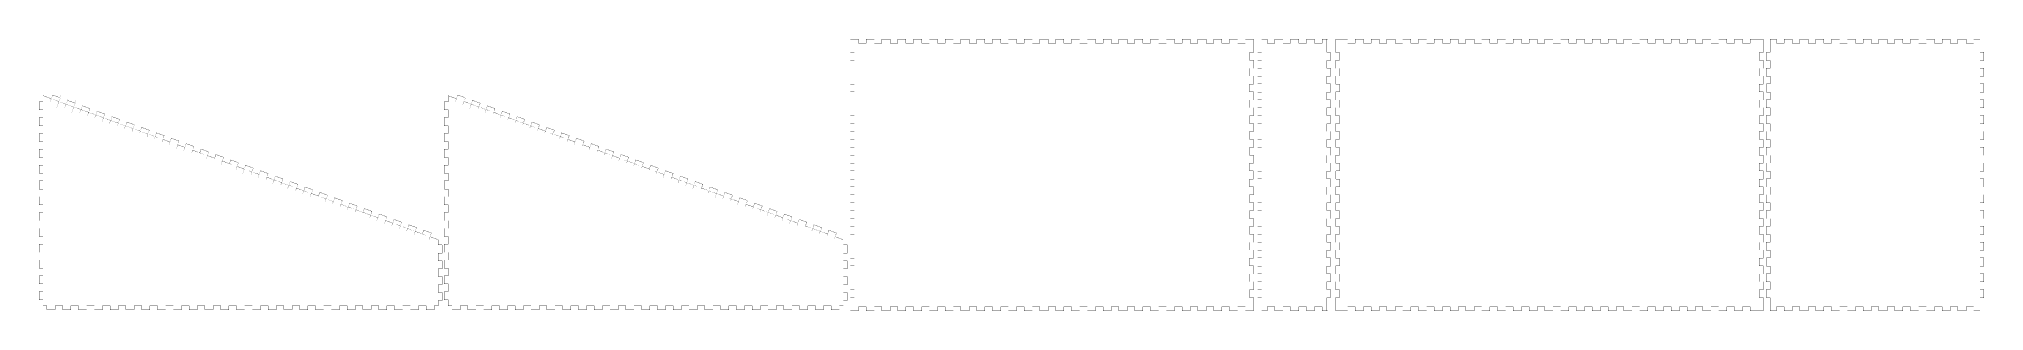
# Model space of a CAD drawing. Extents: x 10 to 1487, y 10 to 216.
import ezdxf

# ---------------------------------------------------------------- set-up
doc = ezdxf.new("R2010")
doc.units = 0
doc.layers.get('0').update_dxf_attribs({"linetype": 'CONTINUOUS'})

msp = doc.modelspace()

# ---------------------------------------------------------------- linework, layer by layer
at = {"color": 0, "const_width": 0.2}
for points in [[(629.348, 10.0004), (632.351, 10.0004), (632.368, 10.0004), (632.421, 10.0294), (632.449, 10.0831), (632.449, 10.0996), (632.449, 13.0996), (632.449, 13.0831), (632.421, 13.0294), (632.368, 13.0004), (632.351, 13.0004), (638.351, 13.0004), (638.334, 13.0004), (638.281, 13.0294), (638.249, 13.0831), (638.249, 13.0996), (638.249, 10.0996), (638.249, 10.0831), (638.281, 10.0294), (638.334, 10.0004), (638.351, 10.0004), (644.349, 10.0004), (644.366, 10.0004), (644.419, 10.0294), (644.451, 10.0831), (644.451, 10.0996), (644.451, 13.0996), (644.451, 13.0831), (644.419, 13.0294), (644.366, 13.0004), (644.349, 13.0004), (650.349, 13.0004), (650.332, 13.0004), (650.279, 13.0294), (650.251, 13.0831), (650.251, 13.0996), (650.251, 10.0996), (650.251, 10.0831), (650.279, 10.0294), (650.332, 10.0004), (650.349, 10.0004), (656.35, 10.0004), (656.368, 10.0004), (656.421, 10.0294), (656.449, 10.0831), (656.449, 10.0996), (656.449, 13.0996), (656.449, 13.0831), (656.421, 13.0294), (656.368, 13.0004), (656.35, 13.0004), (662.351, 13.0004), (662.333, 13.0004), (662.277, 13.0294), (662.249, 13.0831), (662.249, 13.0996), (662.249, 10.0996), (662.249, 10.0831), (662.277, 10.0294), (662.333, 10.0004), (662.351, 10.0004), (668.352, 10.0004), (668.366, 10.0004), (668.419, 10.0294), (668.45, 10.0831), (668.45, 10.0996), (668.45, 13.0996), (668.45, 13.0831), (668.419, 13.0294), (668.366, 13.0004), (668.352, 13.0004), (674.349, 13.0004), (674.331, 13.0004), (674.278, 13.0294), (674.25, 13.0831), (674.25, 13.0996), (674.25, 10.0996), (674.25, 10.0831), (674.278, 10.0294), (674.331, 10.0004), (674.349, 10.0004), (680.35, 10.0004), (680.367, 10.0004), (680.42, 10.0294), (680.452, 10.0831), (680.452, 10.0996), (680.452, 13.0996), (680.452, 13.0831), (680.42, 13.0294), (680.367, 13.0004), (680.35, 13.0004), (686.35, 13.0004), (686.333, 13.0004), (686.28, 13.0294), (686.252, 13.0831), (686.252, 13.0996), (686.252, 10.0996), (686.252, 10.0831), (686.28, 10.0294), (686.333, 10.0004), (686.35, 10.0004), (692.351, 10.0004), (692.365, 10.0004), (692.422, 10.0294), (692.45, 10.0831), (692.45, 10.0996), (692.45, 13.0996), (692.45, 13.0831), (692.422, 13.0294), (692.365, 13.0004), (692.351, 13.0004), (698.348, 13.0004), (698.331, 13.0004), (698.281, 13.0294), (698.25, 13.0831), (698.25, 13.0996), (698.25, 10.0996), (698.25, 10.0831), (698.281, 10.0294), (698.331, 10.0004), (698.348, 10.0004), (704.349, 10.0004), (704.367, 10.0004), (704.42, 10.0294), (704.451, 10.0831), (704.451, 10.0996), (704.451, 13.0996), (704.451, 13.0831), (704.42, 13.0294), (704.367, 13.0004), (704.349, 13.0004), (710.35, 13.0004), (710.332, 13.0004), (710.279, 13.0294), (710.251, 13.0831), (710.251, 13.0996), (710.251, 10.0996), (710.251, 10.0831), (710.279, 10.0294), (710.332, 10.0004), (710.35, 10.0004), (716.351, 10.0004), (716.365, 10.0004), (716.421, 10.0294), (716.449, 10.0831), (716.449, 10.0996), (716.449, 13.0996), (716.449, 13.0831), (716.421, 13.0294), (716.365, 13.0004), (716.351, 13.0004), (722.351, 13.0004), (722.33, 13.0004), (722.281, 13.0294), (722.249, 13.0831), (722.249, 13.0996), (722.249, 10.0996), (722.249, 10.0831), (722.281, 10.0294), (722.33, 10.0004), (722.351, 10.0004), (728.349, 10.0004), (728.366, 10.0004), (728.419, 10.0294), (728.451, 10.0831), (728.451, 10.0996), (728.451, 13.0996), (728.451, 13.0831), (728.419, 13.0294), (728.366, 13.0004), (728.349, 13.0004), (734.349, 13.0004), (734.332, 13.0004), (734.279, 13.0294), (734.251, 13.0831), (734.251, 13.0996), (734.251, 10.0996), (734.251, 10.0831), (734.279, 10.0294), (734.332, 10.0004), (734.349, 10.0004), (740.35, 10.0004), (740.368, 10.0004), (740.421, 10.0294), (740.449, 10.0831), (740.449, 10.0996), (740.449, 13.0996), (740.449, 13.0831), (740.421, 13.0294), (740.368, 13.0004), (740.35, 13.0004), (746.351, 13.0004), (746.333, 13.0004), (746.28, 13.0294), (746.252, 13.0831), (746.252, 13.0996), (746.252, 10.0996), (746.252, 10.0831), (746.28, 10.0294), (746.333, 10.0004), (746.351, 10.0004), (752.348, 10.0004), (752.366, 10.0004), (752.419, 10.0294), (752.45, 10.0831), (752.45, 10.0996), (752.45, 13.0996), (752.45, 13.0831), (752.419, 13.0294), (752.366, 13.0004), (752.348, 13.0004), (758.349, 13.0004), (758.331, 13.0004), (758.278, 13.0294), (758.25, 13.0831), (758.25, 13.0996), (758.25, 10.0996), (758.25, 10.0831), (758.278, 10.0294), (758.331, 10.0004), (758.349, 10.0004), (764.349, 10.0004), (764.367, 10.0004), (764.42, 10.0294), (764.452, 10.0831), (764.452, 10.0996), (764.452, 13.0996), (764.452, 13.0831), (764.42, 13.0294), (764.367, 13.0004), (764.349, 13.0004), (770.35, 13.0004), (770.333, 13.0004), (770.28, 13.0294), (770.251, 13.0831), (770.251, 13.0996), (770.251, 10.0996), (770.251, 10.0831), (770.28, 10.0294), (770.333, 10.0004), (770.35, 10.0004), (776.351, 10.0004), (776.365, 10.0004), (776.422, 10.0294), (776.45, 10.0831), (776.45, 10.0996), (776.45, 13.0996), (776.45, 13.0831), (776.422, 13.0294), (776.365, 13.0004), (776.351, 13.0004), (782.348, 13.0004), (782.331, 13.0004), (782.278, 13.0294), (782.249, 13.0831), (782.249, 13.0996), (782.249, 10.0996), (782.249, 10.0831), (782.278, 10.0294), (782.331, 10.0004), (782.348, 10.0004), (788.349, 10.0004), (788.367, 10.0004), (788.419, 10.0294), (788.451, 10.0831), (788.451, 10.0996), (788.451, 13.0996), (788.451, 13.0831), (788.419, 13.0294), (788.367, 13.0004), (788.349, 13.0004), (794.35, 13.0004), (794.332, 13.0004), (794.279, 13.0294), (794.251, 13.0831), (794.251, 13.0996), (794.251, 10.0996), (794.251, 10.0831), (794.279, 10.0294), (794.332, 10.0004), (794.35, 10.0004), (800.35, 10.0004), (800.368, 10.0004), (800.421, 10.0294), (800.449, 10.0831), (800.449, 10.0996), (800.449, 13.0996), (800.449, 13.0831), (800.421, 13.0294), (800.368, 13.0004), (800.35, 13.0004), (806.351, 13.0004), (806.334, 13.0004), (806.281, 13.0294), (806.249, 13.0831), (806.249, 13.0996), (806.249, 10.0996), (806.249, 10.0831), (806.281, 10.0294), (806.334, 10.0004), (806.351, 10.0004), (812.348, 10.0004), (812.366, 10.0004), (812.419, 10.0294), (812.451, 10.0831), (812.451, 10.0996), (812.451, 13.0996), (812.451, 13.0831), (812.419, 13.0294), (812.366, 13.0004), (812.348, 13.0004), (818.349, 13.0004), (818.332, 13.0004), (818.279, 13.0294), (818.25, 13.0831), (818.25, 13.0996), (818.25, 10.0996), (818.25, 10.0831), (818.279, 10.0294), (818.332, 10.0004), (818.349, 10.0004), (824.35, 10.0004), (824.368, 10.0004), (824.42, 10.0294), (824.449, 10.0831), (824.449, 10.0996), (824.449, 13.0996), (824.449, 13.0831), (824.42, 13.0294), (824.368, 13.0004), (824.35, 13.0004), (830.351, 13.0004), (830.333, 13.0004), (830.28, 13.0294), (830.248, 13.0831), (830.248, 13.0996), (830.248, 10.0996), (830.248, 10.0831), (830.28, 10.0294), (830.333, 10.0004), (830.351, 10.0004), (836.351, 10.0004), (836.366, 10.0004), (836.422, 10.0294), (836.45, 10.0831), (836.45, 10.0996), (836.45, 13.0996), (836.45, 13.0831), (836.422, 13.0294), (836.366, 13.0004), (836.351, 13.0004), (842.352, 13.0004), (842.331, 13.0004), (842.278, 13.0294), (842.25, 13.0831), (842.25, 13.0996), (842.25, 10.0996), (842.25, 10.0831), (842.278, 10.0294), (842.331, 10.0004), (842.352, 10.0004), (848.349, 10.0004), (848.367, 10.0004), (848.42, 10.0294), (848.448, 10.0831), (848.448, 10.0996), (848.448, 13.0996), (848.448, 13.0831), (848.42, 13.0294), (848.367, 13.0004), (848.349, 13.0004), (854.35, 13.0004), (854.333, 13.0004), (854.28, 13.0294), (854.251, 13.0831), (854.251, 13.0996), (854.251, 10.0996), (854.251, 10.0831), (854.28, 10.0294), (854.333, 10.0004), (854.35, 10.0004), (860.351, 10.0004), (860.369, 10.0004), (860.421, 10.0294), (860.45, 10.0831), (860.45, 10.0996), (860.45, 13.0996), (860.45, 13.0831), (860.421, 13.0294), (860.369, 13.0004), (860.351, 13.0004), (866.352, 13.0004), (866.334, 13.0004), (866.278, 13.0294), (866.249, 13.0831), (866.249, 13.0996), (866.249, 10.0996), (866.249, 10.0831), (866.278, 10.0294), (866.334, 10.0004), (866.352, 10.0004), (872.349, 10.0004), (872.367, 10.0004), (872.419, 10.0294), (872.451, 10.0831), (872.451, 10.0996), (872.451, 13.0996), (872.451, 13.0831), (872.419, 13.0294), (872.367, 13.0004), (872.349, 13.0004), (878.35, 13.0004), (878.332, 13.0004), (878.279, 13.0294), (878.251, 13.0831), (878.251, 13.0996), (878.251, 10.0996), (878.251, 10.0831), (878.279, 10.0294), (878.332, 10.0004), (878.35, 10.0004), (884.35, 10.0004), (884.368, 10.0004), (884.421, 10.0294), (884.449, 10.0831), (884.449, 10.0996), (884.449, 13.0996), (884.449, 13.0831), (884.421, 13.0294), (884.368, 13.0004), (884.35, 13.0004), (890.351, 13.0004), (890.334, 13.0004), (890.281, 13.0294), (890.249, 13.0831), (890.249, 13.0996), (890.249, 10.0996), (890.249, 10.0831), (890.281, 10.0294), (890.334, 10.0004), (890.351, 10.0004), (896.352, 10.0004), (896.366, 10.0004), (896.422, 10.0294), (896.451, 10.0831), (896.451, 10.0996), (896.451, 13.0996), (896.451, 13.0831), (896.422, 13.0294), (896.366, 13.0004), (896.352, 13.0004), (902.349, 13.0004), (902.331, 13.0004), (902.279, 13.0294), (902.25, 13.0831), (902.25, 13.0996), (902.25, 10.0996), (902.25, 10.0831), (902.279, 10.0294), (902.331, 10.0004), (902.349, 10.0004), (908.35, 10.0004), (908.367, 10.0004), (908.42, 10.0294), (908.449, 10.0831), (908.449, 10.0996), (908.449, 13.0996), (908.449, 13.0831), (908.42, 13.0294), (908.367, 13.0004), (908.35, 13.0004), (914.351, 13.0004), (914.333, 13.0004), (914.28, 13.0294), (914.248, 13.0831), (914.248, 13.0996), (914.248, 10.0996), (914.248, 10.0831), (914.28, 10.0294), (914.333, 10.0004), (914.351, 10.0004), (920.351, 10.0004), (920.365, 10.0004), (920.422, 10.0294), (920.45, 10.0831), (920.45, 10.0996), (920.45, 13.0996), (920.45, 13.0831), (920.422, 13.0294), (920.365, 13.0004), (920.351, 13.0004), (926.352, 13.0004), (926.331, 13.0004), (926.278, 13.0294), (926.25, 13.0831), (926.25, 13.0996), (926.25, 10.0996), (926.25, 10.0831), (926.278, 10.0294), (926.331, 10.0004), (926.352, 10.0004), (929.351, 10.0004), (932.349, 10.0004), (932.367, 10.0004), (932.42, 10.0294), (932.448, 10.0831), (932.448, 10.0996), (932.448, 13.0996), (932.448, 20.1001), (932.448, 20.118), (932.42, 20.1717), (932.367, 20.2007), (932.349, 20.2007), (929.351, 20.2007), (929.368, 20.2007), (929.421, 20.1717), (929.449, 20.118), (929.449, 20.1001), (929.449, 26.1001), (929.449, 26.0835), (929.421, 26.0298), (929.368, 25.9994), (929.351, 25.9994), (932.349, 25.9994), (932.367, 25.9994), (932.42, 26.0298), (932.448, 26.0835), (932.448, 26.1001), (932.448, 32.1), (932.448, 32.1179), (932.42, 32.1717), (932.367, 32.2006), (932.349, 32.2006), (929.351, 32.2006), (929.368, 32.2006), (929.421, 32.1717), (929.449, 32.1179), (929.449, 32.1), (929.449, 38.1), (929.449, 38.0834), (929.421, 38.0298), (929.368, 38.0009), (929.351, 38.0009), (932.349, 38.0009), (932.367, 38.0009), (932.42, 38.0298), (932.448, 38.0834), (932.448, 38.1), (932.448, 44.1), (932.448, 44.118), (932.42, 44.1702), (932.367, 44.1992), (932.349, 44.1992), (929.351, 44.1992), (929.368, 44.1992), (929.421, 44.1702), (929.449, 44.118), (929.449, 44.1), (929.449, 50.1001), (929.449, 50.0835), (929.421, 50.0295), (929.368, 49.9992), (929.351, 49.9992), (932.349, 49.9992), (932.367, 49.9992), (932.42, 50.0295), (932.448, 50.0835), (932.448, 50.1001), (932.448, 56.0998), (932.448, 56.1178), (932.42, 56.1717), (932.367, 56.2007), (932.349, 56.2007), (929.351, 56.2007), (929.368, 56.2007), (929.421, 56.1717), (929.449, 56.1178), (929.449, 56.0998), (929.449, 62.0998), (929.449, 62.0832), (929.421, 62.0296), (929.368, 61.9993), (929.351, 61.9993), (932.349, 61.9993), (932.367, 61.9993), (932.42, 62.0296), (932.448, 62.0832), (932.448, 62.0998), (932.448, 68.0999), (932.448, 68.1179), (932.42, 68.1715), (932.367, 68.2004), (932.349, 68.2004), (929.351, 68.2004), (929.368, 68.2004), (929.421, 68.1715), (929.449, 68.1179), (929.449, 68.0999), (929.449, 74.0999), (929.449, 74.0833), (929.421, 74.0297), (929.368, 74.0008), (929.351, 74.0008), (932.349, 74.0008), (932.367, 74.0008), (932.42, 74.0297), (932.448, 74.0833), (932.448, 74.0999), (932.448, 80.1), (932.448, 80.1176), (932.42, 80.1716), (932.367, 80.2005), (932.349, 80.2005), (929.351, 80.2005), (929.368, 80.2005), (929.421, 80.1716), (929.449, 80.1176), (929.449, 80.1), (929.449, 86.1), (929.449, 86.0834), (929.421, 86.0294), (929.368, 86.0005), (929.351, 86.0005), (932.349, 86.0005), (932.367, 86.0005), (932.42, 86.0294), (932.448, 86.0834), (932.448, 86.1), (932.448, 92.0997), (932.448, 92.1177), (932.42, 92.1713), (932.367, 92.2002), (932.349, 92.2002), (929.351, 92.2002), (929.368, 92.2002), (929.421, 92.1713), (929.449, 92.1177), (929.449, 92.0997), (929.449, 98.0997), (929.449, 98.0832), (929.421, 98.0295), (929.368, 98.0006), (929.351, 98.0006), (932.349, 98.0006), (932.367, 98.0006), (932.42, 98.0295), (932.448, 98.0832), (932.448, 98.0997), (932.448, 104.1), (932.448, 104.118), (932.42, 104.171), (932.367, 104.2), (932.349, 104.2), (929.351, 104.2), (929.368, 104.2), (929.421, 104.171), (929.449, 104.118), (929.449, 104.1), (929.449, 110.1), (929.449, 110.083), (929.421, 110.03), (929.368, 110.001), (929.351, 110.001), (932.349, 110.001), (932.367, 110.001), (932.42, 110.03), (932.448, 110.083), (932.448, 110.1), (932.448, 116.1), (932.448, 116.118), (932.42, 116.171), (932.367, 116.2), (932.349, 116.2), (929.351, 116.2), (929.368, 116.2), (929.421, 116.171), (929.449, 116.118), (929.449, 116.1), (929.449, 122.1), (929.449, 122.083), (929.421, 122.029), (929.368, 122), (929.351, 122), (932.349, 122), (932.367, 122), (932.42, 122.029), (932.448, 122.083), (932.448, 122.1), (932.448, 128.1), (932.448, 128.118), (932.42, 128.171), (932.367, 128.2), (932.349, 128.2), (929.351, 128.2), (929.368, 128.2), (929.421, 128.171), (929.449, 128.118), (929.449, 128.1), (929.449, 134.1), (929.449, 134.083), (929.421, 134.029), (929.368, 134.001), (929.351, 134.001), (932.349, 134.001), (932.367, 134.001), (932.42, 134.029), (932.448, 134.083), (932.448, 134.1), (932.448, 140.1), (932.448, 140.118), (932.42, 140.171), (932.367, 140.2), (932.349, 140.2), (929.351, 140.2), (929.368, 140.2), (929.421, 140.171), (929.449, 140.118), (929.449, 140.1), (929.449, 146.1), (929.449, 146.083), (929.421, 146.029), (929.368, 146), (929.351, 146), (932.349, 146), (932.367, 146), (932.42, 146.029), (932.448, 146.083), (932.448, 146.1), (932.448, 152.099), (932.448, 152.117), (932.42, 152.171), (932.367, 152.2), (932.349, 152.2), (929.351, 152.2), (929.368, 152.2), (929.421, 152.171), (929.449, 152.117), (929.449, 152.099), (929.449, 158.099), (929.449, 158.083), (929.421, 158.029), (929.368, 158), (929.351, 158), (932.349, 158), (932.367, 158), (932.42, 158.029), (932.448, 158.083), (932.448, 158.099), (932.448, 164.1), (932.448, 164.118), (932.42, 164.171), (932.367, 164.2), (932.349, 164.2), (929.351, 164.2), (929.368, 164.2), (929.421, 164.171), (929.449, 164.118), (929.449, 164.1), (929.449, 170.1), (929.449, 170.083), (929.421, 170.029), (929.368, 170), (929.351, 170), (932.349, 170), (932.367, 170), (932.42, 170.029), (932.448, 170.083), (932.448, 170.1), (932.448, 176.1), (932.448, 176.117), (932.42, 176.171), (932.367, 176.2), (932.349, 176.2), (929.351, 176.2), (929.368, 176.2), (929.421, 176.171), (929.449, 176.117), (929.449, 176.1), (929.449, 182.1), (929.449, 182.083), (929.421, 182.029), (929.368, 182), (929.351, 182), (932.349, 182), (932.367, 182), (932.42, 182.029), (932.448, 182.083), (932.448, 182.1), (932.448, 188.099), (932.448, 188.117), (932.42, 188.171), (932.367, 188.2), (932.349, 188.2), (929.351, 188.2), (929.368, 188.2), (929.421, 188.171), (929.449, 188.117), (929.449, 188.099), (929.449, 194.099), (929.449, 194.083), (929.421, 194.029), (929.368, 194), (929.351, 194), (932.349, 194), (932.367, 194), (932.42, 194.029), (932.448, 194.083), (932.448, 194.099), (932.448, 200.101), (932.448, 200.119), (932.42, 200.171), (932.367, 200.2), (932.349, 200.2), (929.351, 200.2), (929.368, 200.2), (929.421, 200.171), (929.449, 200.119), (929.449, 200.101), (929.449, 206.099), (929.449, 206.083), (929.421, 206.029), (929.368, 206), (929.351, 206), (932.349, 206), (932.367, 206), (932.42, 206.029), (932.448, 206.083), (932.448, 206.099), (932.448, 213.1), (932.448, 216.1), (932.448, 216.118), (932.42, 216.172), (932.367, 216.201), (932.349, 216.201), (929.351, 216.201), (926.352, 216.201), (926.331, 216.201), (926.278, 216.172), (926.25, 216.118), (926.25, 216.1), (926.25, 213.1), (926.25, 213.118), (926.278, 213.172), (926.331, 213.201), (926.352, 213.201), (920.351, 213.201), (920.365, 213.201), (920.422, 213.172), (920.45, 213.118), (920.45, 213.1), (920.45, 216.1), (920.45, 216.118), (920.422, 216.172), (920.365, 216.201), (920.351, 216.201), (914.351, 216.201), (914.333, 216.201), (914.28, 216.172), (914.248, 216.118), (914.248, 216.1), (914.248, 213.1), (914.248, 213.118), (914.28, 213.172), (914.333, 213.201), (914.351, 213.201), (908.35, 213.201), (908.367, 213.201), (908.42, 213.172), (908.449, 213.118), (908.449, 213.1), (908.449, 216.1), (908.449, 216.118), (908.42, 216.172), (908.367, 216.201), (908.35, 216.201), (902.349, 216.201), (902.331, 216.201), (902.279, 216.172), (902.25, 216.118), (902.25, 216.1), (902.25, 213.1), (902.25, 213.118), (902.279, 213.172), (902.331, 213.201), (902.349, 213.201), (896.352, 213.201), (896.366, 213.201), (896.422, 213.172), (896.451, 213.118), (896.451, 213.1), (896.451, 216.1), (896.451, 216.118), (896.422, 216.172), (896.366, 216.201), (896.352, 216.201), (890.351, 216.201), (890.334, 216.201), (890.281, 216.172), (890.249, 216.118), (890.249, 216.1), (890.249, 213.1), (890.249, 213.118), (890.281, 213.172), (890.334, 213.201), (890.351, 213.201), (884.35, 213.201), (884.368, 213.201), (884.421, 213.172), (884.449, 213.118), (884.449, 213.1), (884.449, 216.1), (884.449, 216.118), (884.421, 216.172), (884.368, 216.201), (884.35, 216.201), (878.35, 216.201), (878.332, 216.201), (878.279, 216.172), (878.251, 216.118), (878.251, 216.1), (878.251, 213.1), (878.251, 213.118), (878.279, 213.172), (878.332, 213.201), (878.35, 213.201), (872.349, 213.201), (872.367, 213.201), (872.419, 213.172), (872.451, 213.118), (872.451, 213.1), (872.451, 216.1), (872.451, 216.118), (872.419, 216.172), (872.367, 216.201), (872.349, 216.201), (866.352, 216.201), (866.334, 216.201), (866.278, 216.172), (866.249, 216.118), (866.249, 216.1), (866.249, 213.1), (866.249, 213.118), (866.278, 213.172), (866.334, 213.201), (866.352, 213.201), (860.351, 213.201), (860.369, 213.201), (860.421, 213.172), (860.45, 213.118), (860.45, 213.1), (860.45, 216.1), (860.45, 216.118), (860.421, 216.172), (860.369, 216.201), (860.351, 216.201), (854.35, 216.201), (854.333, 216.201), (854.28, 216.172), (854.251, 216.118), (854.251, 216.1), (854.251, 213.1), (854.251, 213.118), (854.28, 213.172), (854.333, 213.201), (854.35, 213.201), (848.349, 213.201), (848.367, 213.201), (848.42, 213.172), (848.448, 213.118), (848.448, 213.1), (848.448, 216.1), (848.448, 216.118), (848.42, 216.172), (848.367, 216.201), (848.349, 216.201), (842.352, 216.201), (842.331, 216.201), (842.278, 216.172), (842.25, 216.118), (842.25, 216.1), (842.25, 213.1), (842.25, 213.118), (842.278, 213.172), (842.331, 213.201), (842.352, 213.201), (836.351, 213.201), (836.366, 213.201), (836.422, 213.172), (836.45, 213.118), (836.45, 213.1), (836.45, 216.1), (836.45, 216.118), (836.422, 216.172), (836.366, 216.201), (836.351, 216.201), (830.351, 216.201), (830.333, 216.201), (830.28, 216.172), (830.248, 216.118), (830.248, 216.1), (830.248, 213.1), (830.248, 213.118), (830.28, 213.172), (830.333, 213.201), (830.351, 213.201), (824.35, 213.201), (824.368, 213.201), (824.42, 213.172), (824.449, 213.118), (824.449, 213.1), (824.449, 216.1), (824.449, 216.118), (824.42, 216.172), (824.368, 216.201), (824.35, 216.201), (818.349, 216.201), (818.332, 216.201), (818.279, 216.172), (818.25, 216.118), (818.25, 216.1), (818.25, 213.1), (818.25, 213.118), (818.279, 213.172), (818.332, 213.201), (818.349, 213.201), (812.348, 213.201), (812.366, 213.201), (812.419, 213.172), (812.451, 213.118), (812.451, 213.1), (812.451, 216.1), (812.451, 216.118), (812.419, 216.172), (812.366, 216.201), (812.348, 216.201), (806.351, 216.201), (806.334, 216.201), (806.281, 216.172), (806.249, 216.118), (806.249, 216.1), (806.249, 213.1), (806.249, 213.118), (806.281, 213.172), (806.334, 213.201), (806.351, 213.201), (800.35, 213.201), (800.368, 213.201), (800.421, 213.172), (800.449, 213.118), (800.449, 213.1), (800.449, 216.1), (800.449, 216.118), (800.421, 216.172), (800.368, 216.201), (800.35, 216.201), (794.35, 216.201), (794.332, 216.201), (794.279, 216.172), (794.251, 216.118), (794.251, 216.1), (794.251, 213.1), (794.251, 213.118), (794.279, 213.172), (794.332, 213.201), (794.35, 213.201), (788.349, 213.201), (788.367, 213.201), (788.419, 213.172), (788.451, 213.118), (788.451, 213.1), (788.451, 216.1), (788.451, 216.118), (788.419, 216.172), (788.367, 216.201), (788.349, 216.201), (782.348, 216.201), (782.331, 216.201), (782.278, 216.172), (782.249, 216.118), (782.249, 216.1), (782.249, 213.1), (782.249, 213.118), (782.278, 213.172), (782.331, 213.201), (782.348, 213.201), (776.351, 213.201), (776.365, 213.201), (776.422, 213.172), (776.45, 213.118), (776.45, 213.1), (776.45, 216.1), (776.45, 216.118), (776.422, 216.172), (776.365, 216.201), (776.351, 216.201), (770.35, 216.201), (770.333, 216.201), (770.28, 216.172), (770.251, 216.118), (770.251, 216.1), (770.251, 213.1), (770.251, 213.118), (770.28, 213.172), (770.333, 213.201), (770.35, 213.201), (764.349, 213.201), (764.367, 213.201), (764.42, 213.172), (764.452, 213.118), (764.452, 213.1), (764.452, 216.1), (764.452, 216.118), (764.42, 216.172), (764.367, 216.201), (764.349, 216.201), (758.349, 216.201), (758.331, 216.201), (758.278, 216.172), (758.25, 216.118), (758.25, 216.1), (758.25, 213.1), (758.25, 213.118), (758.278, 213.172), (758.331, 213.201), (758.349, 213.201), (752.348, 213.201), (752.366, 213.201), (752.419, 213.172), (752.45, 213.118), (752.45, 213.1), (752.45, 216.1), (752.45, 216.118), (752.419, 216.172), (752.366, 216.201), (752.348, 216.201), (746.351, 216.201), (746.333, 216.201), (746.28, 216.172), (746.252, 216.118), (746.252, 216.1), (746.252, 213.1), (746.252, 213.118), (746.28, 213.172), (746.333, 213.201), (746.351, 213.201), (740.35, 213.201), (740.368, 213.201), (740.421, 213.172), (740.449, 213.118), (740.449, 213.1), (740.449, 216.1), (740.449, 216.118), (740.421, 216.172), (740.368, 216.201), (740.35, 216.201), (734.349, 216.201), (734.332, 216.201), (734.279, 216.172), (734.251, 216.118), (734.251, 216.1), (734.251, 213.1), (734.251, 213.118), (734.279, 213.172), (734.332, 213.201), (734.349, 213.201), (728.349, 213.201), (728.366, 213.201), (728.419, 213.172), (728.451, 213.118), (728.451, 213.1), (728.451, 216.1), (728.451, 216.118), (728.419, 216.172), (728.366, 216.201), (728.349, 216.201), (722.351, 216.201), (722.33, 216.201), (722.281, 216.172), (722.249, 216.118), (722.249, 216.1), (722.249, 213.1), (722.249, 213.118), (722.281, 213.172), (722.33, 213.201), (722.351, 213.201), (716.351, 213.201), (716.365, 213.201), (716.421, 213.172), (716.449, 213.118), (716.449, 213.1), (716.449, 216.1), (716.449, 216.118), (716.421, 216.172), (716.365, 216.201), (716.351, 216.201), (710.35, 216.201), (710.332, 216.201), (710.279, 216.172), (710.251, 216.118), (710.251, 216.1), (710.251, 213.1), (710.251, 213.118), (710.279, 213.172), (710.332, 213.201), (710.35, 213.201), (704.349, 213.201), (704.367, 213.201), (704.42, 213.172), (704.451, 213.118), (704.451, 213.1), (704.451, 216.1), (704.451, 216.118), (704.42, 216.172), (704.367, 216.201), (704.349, 216.201), (698.348, 216.201), (698.331, 216.201), (698.281, 216.172), (698.25, 216.118), (698.25, 216.1), (698.25, 213.1), (698.25, 213.118), (698.281, 213.172), (698.331, 213.201), (698.348, 213.201), (692.351, 213.201), (692.365, 213.201), (692.422, 213.172), (692.45, 213.118), (692.45, 213.1), (692.45, 216.1), (692.45, 216.118), (692.422, 216.172), (692.365, 216.201), (692.351, 216.201), (686.35, 216.201), (686.333, 216.201), (686.28, 216.172), (686.252, 216.118), (686.252, 216.1), (686.252, 213.1), (686.252, 213.118), (686.28, 213.172), (686.333, 213.201), (686.35, 213.201), (680.35, 213.201), (680.367, 213.201), (680.42, 213.172), (680.452, 213.118), (680.452, 213.1), (680.452, 216.1), (680.452, 216.118), (680.42, 216.172), (680.367, 216.201), (680.35, 216.201), (674.349, 216.201), (674.331, 216.201), (674.278, 216.172), (674.25, 216.118), (674.25, 216.1), (674.25, 213.1), (674.25, 213.118), (674.278, 213.172), (674.331, 213.201), (674.349, 213.201), (668.352, 213.201), (668.366, 213.201), (668.419, 213.172), (668.45, 213.118), (668.45, 213.1), (668.45, 216.1), (668.45, 216.118), (668.419, 216.172), (668.366, 216.201), (668.352, 216.201), (662.351, 216.201), (662.333, 216.201), (662.277, 216.172), (662.249, 216.118), (662.249, 216.1), (662.249, 213.1), (662.249, 213.118), (662.277, 213.172), (662.333, 213.201), (662.351, 213.201), (656.35, 213.201), (656.368, 213.201), (656.421, 213.172), (656.449, 213.118), (656.449, 213.1), (656.449, 216.1), (656.449, 216.118), (656.421, 216.172), (656.368, 216.201), (656.35, 216.201), (650.349, 216.201), (650.332, 216.201), (650.279, 216.172), (650.251, 216.118), (650.251, 216.1), (650.251, 213.1), (650.251, 213.118), (650.279, 213.172), (650.332, 213.201), (650.349, 213.201), (644.349, 213.201), (644.366, 213.201), (644.419, 213.172), (644.451, 213.118), (644.451, 213.1), (644.451, 216.1), (644.451, 216.118), (644.419, 216.172), (644.366, 216.201), (644.349, 216.201), (638.351, 216.201), (638.334, 216.201), (638.281, 216.172), (638.249, 216.118), (638.249, 216.1), (638.249, 213.1), (638.249, 213.118), (638.281, 213.172), (638.334, 213.201), (638.351, 213.201), (632.351, 213.201), (632.368, 213.201), (632.421, 213.172), (632.449, 213.118), (632.449, 213.1), (632.449, 216.1), (632.449, 216.118), (632.421, 216.172), (632.368, 216.201), (632.351, 216.201), (629.348, 216.201), (626.35, 216.201), (626.332, 216.201), (626.279, 216.172), (626.251, 216.118), (626.251, 216.1), (626.251, 213.1), (626.251, 206.099), (626.251, 206.083), (626.279, 206.029), (626.332, 206), (626.35, 206), (629.348, 206), (629.331, 206), (629.278, 206.029), (629.25, 206.083), (629.25, 206.099), (629.25, 200.101), (629.25, 200.119), (629.278, 200.171), (629.331, 200.2), (629.348, 200.2), (626.35, 200.2), (626.332, 200.2), (626.279, 200.171), (626.251, 200.119), (626.251, 200.101), (626.251, 194.099), (626.251, 194.083), (626.279, 194.029), (626.332, 194), (626.35, 194), (629.348, 194), (629.331, 194), (629.278, 194.029), (629.25, 194.083), (629.25, 194.099), (629.25, 188.099), (629.25, 188.117), (629.278, 188.171), (629.331, 188.2), (629.348, 188.2), (626.35, 188.2), (626.332, 188.2), (626.279, 188.171), (626.251, 188.117), (626.251, 188.099), (626.251, 182.1), (626.251, 182.083), (626.279, 182.029), (626.332, 182), (626.35, 182), (629.348, 182), (629.331, 182), (629.278, 182.029), (629.25, 182.083), (629.25, 182.1), (629.25, 176.1), (629.25, 176.117), (629.278, 176.171), (629.331, 176.2), (629.348, 176.2), (626.35, 176.2), (626.332, 176.2), (626.279, 176.171), (626.251, 176.117), (626.251, 176.1), (626.251, 170.1), (626.251, 170.083), (626.279, 170.029), (626.332, 170), (626.35, 170), (629.348, 170), (629.331, 170), (629.278, 170.029), (629.25, 170.083), (629.25, 170.1), (629.25, 164.1), (629.25, 164.118), (629.278, 164.171), (629.331, 164.2), (629.348, 164.2), (626.35, 164.2), (626.332, 164.2), (626.279, 164.171), (626.251, 164.118), (626.251, 164.1), (626.251, 158.099), (626.251, 158.083), (626.279, 158.029), (626.332, 158), (626.35, 158), (629.348, 158), (629.331, 158), (629.278, 158.029), (629.25, 158.083), (629.25, 158.099), (629.25, 152.099), (629.25, 152.117), (629.278, 152.171), (629.331, 152.2), (629.348, 152.2), (626.35, 152.2), (626.332, 152.2), (626.279, 152.171), (626.251, 152.117), (626.251, 152.099), (626.251, 146.1), (626.251, 146.083), (626.279, 146.029), (626.332, 146), (626.35, 146), (629.348, 146), (629.331, 146), (629.278, 146.029), (629.25, 146.083), (629.25, 146.1), (629.25, 140.1), (629.25, 140.118), (629.278, 140.171), (629.331, 140.2), (629.348, 140.2), (626.35, 140.2), (626.332, 140.2), (626.279, 140.171), (626.251, 140.118), (626.251, 140.1), (626.251, 134.1), (626.251, 134.083), (626.279, 134.029), (626.332, 134.001), (626.35, 134.001), (629.348, 134.001), (629.331, 134.001), (629.278, 134.029), (629.25, 134.083), (629.25, 134.1), (629.25, 128.1), (629.25, 128.118), (629.278, 128.171), (629.331, 128.2), (629.348, 128.2), (626.35, 128.2), (626.332, 128.2), (626.279, 128.171), (626.251, 128.118), (626.251, 128.1), (626.251, 122.1), (626.251, 122.083), (626.279, 122.029), (626.332, 122), (626.35, 122), (629.348, 122), (629.331, 122), (629.278, 122.029), (629.25, 122.083), (629.25, 122.1), (629.25, 116.1), (629.25, 116.118), (629.278, 116.171), (629.331, 116.2), (629.348, 116.2), (626.35, 116.2), (626.332, 116.2), (626.279, 116.171), (626.251, 116.118), (626.251, 116.1), (626.251, 110.1), (626.251, 110.083), (626.279, 110.03), (626.332, 110.001), (626.35, 110.001), (629.348, 110.001), (629.331, 110.001), (629.278, 110.03), (629.25, 110.083), (629.25, 110.1), (629.25, 104.1), (629.25, 104.118), (629.278, 104.171), (629.331, 104.2), (629.348, 104.2), (626.35, 104.2), (626.332, 104.2), (626.279, 104.171), (626.251, 104.118), (626.251, 104.1), (626.251, 98.0997), (626.251, 98.0832), (626.279, 98.0295), (626.332, 98.0006), (626.35, 98.0006), (629.348, 98.0006), (629.331, 98.0006), (629.278, 98.0295), (629.25, 98.0832), (629.25, 98.0997), (629.25, 92.0997), (629.25, 92.1177), (629.278, 92.1713), (629.331, 92.2002), (629.348, 92.2002), (626.35, 92.2002), (626.332, 92.2002), (626.279, 92.1713), (626.251, 92.1177), (626.251, 92.0997), (626.251, 86.1), (626.251, 86.0834), (626.279, 86.0294), (626.332, 86.0005), (626.35, 86.0005), (629.348, 86.0005), (629.331, 86.0005), (629.278, 86.0294), (629.25, 86.0834), (629.25, 86.1), (629.25, 80.1), (629.25, 80.1176), (629.278, 80.1716), (629.331, 80.2005), (629.348, 80.2005), (626.35, 80.2005), (626.332, 80.2005), (626.279, 80.1716), (626.251, 80.1176), (626.251, 80.1), (626.251, 74.0999), (626.251, 74.0833), (626.279, 74.0297), (626.332, 74.0008), (626.35, 74.0008), (629.348, 74.0008), (629.331, 74.0008), (629.278, 74.0297), (629.25, 74.0833), (629.25, 74.0999), (629.25, 68.0999), (629.25, 68.1179), (629.278, 68.1715), (629.331, 68.2004), (629.348, 68.2004), (626.35, 68.2004), (626.332, 68.2004), (626.279, 68.1715), (626.251, 68.1179), (626.251, 68.0999), (626.251, 62.0998), (626.251, 62.0832), (626.279, 62.0296), (626.332, 61.9993), (626.35, 61.9993), (629.348, 61.9993), (629.331, 61.9993), (629.278, 62.0296), (629.25, 62.0832), (629.25, 62.0998), (629.25, 56.0998), (629.25, 56.1178), (629.278, 56.1717), (629.331, 56.2007), (629.348, 56.2007), (626.35, 56.2007), (626.332, 56.2007), (626.279, 56.1717), (626.251, 56.1178), (626.251, 56.0998), (626.251, 50.1001), (626.251, 50.0835), (626.279, 50.0295), (626.332, 49.9992), (626.35, 49.9992), (629.348, 49.9992), (629.331, 49.9992), (629.278, 50.0295), (629.25, 50.0835), (629.25, 50.1001), (629.25, 44.1), (629.25, 44.118), (629.278, 44.1702), (629.331, 44.1992), (629.348, 44.1992), (626.35, 44.1992), (626.332, 44.1992), (626.279, 44.1702), (626.251, 44.118), (626.251, 44.1), (626.251, 38.1), (626.251, 38.0834), (626.279, 38.0298), (626.332, 38.0009), (626.35, 38.0009), (629.348, 38.0009), (629.331, 38.0009), (629.278, 38.0298), (629.25, 38.0834), (629.25, 38.1), (629.25, 32.1), (629.25, 32.1179), (629.278, 32.1717), (629.331, 32.2006), (629.348, 32.2006), (626.35, 32.2006), (626.332, 32.2006), (626.279, 32.1717), (626.251, 32.1179), (626.251, 32.1), (626.251, 26.1001), (626.251, 26.0835), (626.279, 26.0298), (626.332, 25.9994), (626.35, 25.9994), (629.348, 25.9994), (629.331, 25.9994), (629.278, 26.0298), (629.25, 26.0835), (629.25, 26.1001), (629.25, 20.1001), (629.25, 20.118), (629.278, 20.1717), (629.331, 20.2007), (629.348, 20.2007), (626.35, 20.2007), (626.332, 20.2007), (626.279, 20.1717), (626.251, 20.118), (626.251, 20.1001), (626.251, 13.0996), (626.251, 10.0996), (626.251, 10.0831), (626.279, 10.0294), (626.332, 10.0004), (626.35, 10.0004), (629.348, 10.0004)], [(938.749, 10.0004), (942.749, 10.0004), (942.767, 10.0004), (942.82, 10.0294), (942.848, 10.0831), (942.848, 10.0996), (942.848, 13.0996), (942.848, 13.0831), (942.82, 13.0294), (942.767, 13.0004), (942.749, 13.0004), (948.75, 13.0004), (948.732, 13.0004), (948.679, 13.0294), (948.651, 13.0831), (948.651, 13.0996), (948.651, 10.0996), (948.651, 10.0831), (948.679, 10.0294), (948.732, 10.0004), (948.75, 10.0004), (954.751, 10.0004), (954.768, 10.0004), (954.821, 10.0294), (954.849, 10.0831), (954.849, 10.0996), (954.849, 13.0996), (954.849, 13.0831), (954.821, 13.0294), (954.768, 13.0004), (954.751, 13.0004), (960.751, 13.0004), (960.734, 13.0004), (960.677, 13.0294), (960.649, 13.0831), (960.649, 13.0996), (960.649, 10.0996), (960.649, 10.0831), (960.677, 10.0294), (960.734, 10.0004), (960.751, 10.0004), (966.749, 10.0004), (966.766, 10.0004), (966.819, 10.0294), (966.851, 10.0831), (966.851, 10.0996), (966.851, 13.0996), (966.851, 13.0831), (966.819, 13.0294), (966.766, 13.0004), (966.749, 13.0004), (972.749, 13.0004), (972.732, 13.0004), (972.679, 13.0294), (972.651, 13.0831), (972.651, 13.0996), (972.651, 10.0996), (972.651, 10.0831), (972.679, 10.0294), (972.732, 10.0004), (972.749, 10.0004), (978.75, 10.0004), (978.768, 10.0004), (978.821, 10.0294), (978.849, 10.0831), (978.849, 10.0996), (978.849, 13.0996), (978.849, 13.0831), (978.821, 13.0294), (978.768, 13.0004), (978.75, 13.0004), (984.751, 13.0004), (984.733, 13.0004), (984.677, 13.0294), (984.649, 13.0831), (984.649, 13.0996), (984.649, 10.0996), (984.649, 10.0831), (984.677, 10.0294), (984.733, 10.0004), (984.751, 10.0004), (988.751, 10.0004), (988.032, 10.0004), (988.049, 10.0004), (988.102, 10.0294), (988.131, 10.0831), (988.131, 10.0996), (988.131, 13.0996), (988.131, 20.1001), (988.131, 20.0835), (988.102, 20.0298), (988.049, 19.9995), (988.032, 19.9995), (990.85, 19.9995), (990.868, 19.9995), (990.921, 20.0298), (990.949, 20.0835), (990.949, 20.1001), (990.949, 26.1001), (990.949, 26.118), (990.921, 26.1717), (990.868, 26.2006), (990.85, 26.2006), (988.032, 26.2006), (988.049, 26.2006), (988.102, 26.1717), (988.131, 26.118), (988.131, 26.1001), (988.131, 32.1), (988.131, 32.0835), (988.102, 32.0298), (988.049, 31.9994), (988.032, 31.9994), (990.85, 31.9994), (990.868, 31.9994), (990.921, 32.0298), (990.949, 32.0835), (990.949, 32.1), (990.949, 38.1), (990.949, 38.118), (990.921, 38.1702), (990.868, 38.1991), (990.85, 38.1991), (988.032, 38.1991), (988.049, 38.1991), (988.102, 38.1702), (988.131, 38.118), (988.131, 38.1), (988.131, 44.1), (988.131, 44.0835), (988.102, 44.0298), (988.049, 43.9995), (988.032, 43.9995), (990.85, 43.9995), (990.868, 43.9995), (990.921, 44.0298), (990.949, 44.0835), (990.949, 44.1), (990.949, 50.1001), (990.949, 50.1177), (990.921, 50.1717), (990.868, 50.2006), (990.85, 50.2006), (988.032, 50.2006), (988.049, 50.2006), (988.102, 50.1717), (988.131, 50.1177), (988.131, 50.1001), (988.131, 56.0998), (988.131, 56.0836), (988.102, 56.0296), (988.049, 55.9992), (988.032, 55.9992), (990.85, 55.9992), (990.868, 55.9992), (990.921, 56.0296), (990.949, 56.0836), (990.949, 56.0998), (990.949, 62.0998), (990.949, 62.1178), (990.921, 62.1714), (990.868, 62.2004), (990.85, 62.2004), (988.032, 62.2004), (988.049, 62.2004), (988.102, 62.1714), (988.131, 62.1178), (988.131, 62.0998), (988.131, 68.0999), (988.131, 68.0833), (988.102, 68.0297), (988.049, 68.0007), (988.032, 68.0007), (990.85, 68.0007), (990.868, 68.0007), (990.921, 68.0297), (990.949, 68.0833), (990.949, 68.0999), (990.949, 74.0999), (990.949, 74.1179), (990.921, 74.1715), (990.868, 74.2005), (990.85, 74.2005), (988.032, 74.2005), (988.049, 74.2005), (988.102, 74.1715), (988.131, 74.1179), (988.131, 74.0999), (988.131, 80.1), (988.131, 80.0834), (988.102, 80.0294), (988.049, 80.0005), (988.032, 80.0005), (990.85, 80.0005), (990.868, 80.0005), (990.921, 80.0294), (990.949, 80.0834), (990.949, 80.1), (990.949, 86.1), (990.949, 86.1176), (990.921, 86.1716), (990.868, 86.2005), (990.85, 86.2005), (988.032, 86.2005), (988.049, 86.2005), (988.102, 86.1716), (988.131, 86.1176), (988.131, 86.1), (988.131, 92.0997), (988.131, 92.0831), (988.102, 92.0295), (988.049, 91.9992), (988.032, 91.9992), (990.85, 91.9992), (990.868, 91.9992), (990.921, 92.0295), (990.949, 92.0831), (990.949, 92.0997), (990.949, 98.0997), (990.949, 98.1177), (990.921, 98.1714), (990.868, 98.2003), (990.85, 98.2003), (988.032, 98.2003), (988.049, 98.2003), (988.102, 98.1714), (988.131, 98.1177), (988.131, 98.0997), (988.131, 104.1), (988.131, 104.083), (988.102, 104.03), (988.049, 104.001), (988.032, 104.001), (990.85, 104.001), (990.868, 104.001), (990.921, 104.03), (990.949, 104.083), (990.949, 104.1), (990.949, 110.1), (990.949, 110.118), (990.921, 110.171), (990.868, 110.2), (990.85, 110.2), (988.032, 110.2), (988.049, 110.2), (988.102, 110.171), (988.131, 110.118), (988.131, 110.1), (988.131, 116.1), (988.131, 116.083), (988.102, 116.029), (988.049, 116), (988.032, 116), (990.85, 116), (990.868, 116), (990.921, 116.029), (990.949, 116.083), (990.949, 116.1), (990.949, 122.1), (990.949, 122.118), (990.921, 122.172), (990.868, 122.2), (990.85, 122.2), (988.032, 122.2), (988.049, 122.2), (988.102, 122.172), (988.131, 122.118), (988.131, 122.1), (988.131, 128.1), (988.131, 128.083), (988.102, 128.029), (988.049, 128), (988.032, 128), (990.85, 128), (990.868, 128), (990.921, 128.029), (990.949, 128.083), (990.949, 128.1), (990.949, 134.1), (990.949, 134.118), (990.921, 134.171), (990.868, 134.2), (990.85, 134.2), (988.032, 134.2), (988.049, 134.2), (988.102, 134.171), (988.131, 134.118), (988.131, 134.1), (988.131, 140.1), (988.131, 140.083), (988.102, 140.029), (988.049, 140.001), (988.032, 140.001), (990.85, 140.001), (990.868, 140.001), (990.921, 140.029), (990.949, 140.083), (990.949, 140.1), (990.949, 146.1), (990.949, 146.117), (990.921, 146.171), (990.868, 146.2), (990.85, 146.2), (988.032, 146.2), (988.049, 146.2), (988.102, 146.171), (988.131, 146.117), (988.131, 146.1), (988.131, 152.099), (988.131, 152.083), (988.102, 152.029), (988.049, 152), (988.032, 152), (990.85, 152), (990.868, 152), (990.921, 152.029), (990.949, 152.083), (990.949, 152.099), (990.949, 158.099), (990.949, 158.117), (990.921, 158.171), (990.868, 158.2), (990.85, 158.2), (988.032, 158.2), (988.049, 158.2), (988.102, 158.171), (988.131, 158.117), (988.131, 158.099), (988.131, 164.1), (988.131, 164.083), (988.102, 164.029), (988.049, 164), (988.032, 164), (990.85, 164), (990.868, 164), (990.921, 164.029), (990.949, 164.083), (990.949, 164.1), (990.949, 170.1), (990.949, 170.118), (990.921, 170.171), (990.868, 170.2), (990.85, 170.2), (988.032, 170.2), (988.049, 170.2), (988.102, 170.171), (988.131, 170.118), (988.131, 170.1), (988.131, 176.1), (988.131, 176.083), (988.102, 176.029), (988.049, 176), (988.032, 176), (990.85, 176), (990.868, 176), (990.921, 176.029), (990.949, 176.083), (990.949, 176.1), (990.949, 182.1), (990.949, 182.117), (990.921, 182.171), (990.868, 182.2), (990.85, 182.2), (988.032, 182.2), (988.049, 182.2), (988.102, 182.171), (988.131, 182.117), (988.131, 182.1), (988.131, 188.099), (988.131, 188.083), (988.102, 188.029), (988.049, 188), (988.032, 188), (990.85, 188), (990.868, 188), (990.921, 188.029), (990.949, 188.083), (990.949, 188.099), (990.949, 194.099), (990.949, 194.117), (990.921, 194.171), (990.868, 194.2), (990.85, 194.2), (988.032, 194.2), (988.049, 194.2), (988.102, 194.171), (988.131, 194.117), (988.131, 194.099), (988.131, 200.101), (988.131, 200.084), (988.102, 200.031), (988.049, 200), (988.032, 200), (990.85, 200), (990.868, 200), (990.921, 200.031), (990.949, 200.084), (990.949, 200.101), (990.949, 206.099), (990.949, 206.117), (990.921, 206.171), (990.868, 206.2), (990.85, 206.2), (988.032, 206.2), (988.049, 206.2), (988.102, 206.171), (988.131, 206.117), (988.131, 206.099), (988.131, 213.1), (988.131, 216.1), (988.131, 216.118), (988.102, 216.172), (988.049, 216.201), (988.032, 216.201), (988.751, 216.201), (984.751, 216.201), (984.733, 216.201), (984.677, 216.172), (984.649, 216.118), (984.649, 216.1), (984.649, 213.1), (984.649, 213.118), (984.677, 213.172), (984.733, 213.201), (984.751, 213.201), (978.75, 213.201), (978.768, 213.201), (978.821, 213.172), (978.849, 213.118), (978.849, 213.1), (978.849, 216.1), (978.849, 216.118), (978.821, 216.172), (978.768, 216.201), (978.75, 216.201), (972.749, 216.201), (972.732, 216.201), (972.679, 216.172), (972.651, 216.118), (972.651, 216.1), (972.651, 213.1), (972.651, 213.118), (972.679, 213.172), (972.732, 213.201), (972.749, 213.201), (966.749, 213.201), (966.766, 213.201), (966.819, 213.172), (966.851, 213.118), (966.851, 213.1), (966.851, 216.1), (966.851, 216.118), (966.819, 216.172), (966.766, 216.201), (966.749, 216.201), (960.751, 216.201), (960.734, 216.201), (960.677, 216.172), (960.649, 216.118), (960.649, 216.1), (960.649, 213.1), (960.649, 213.118), (960.677, 213.172), (960.734, 213.201), (960.751, 213.201), (954.751, 213.201), (954.768, 213.201), (954.821, 213.172), (954.849, 213.118), (954.849, 213.1), (954.849, 216.1), (954.849, 216.118), (954.821, 216.172), (954.768, 216.201), (954.751, 216.201), (948.75, 216.201), (948.732, 216.201), (948.679, 216.172), (948.651, 216.118), (948.651, 216.1), (948.651, 213.1), (948.651, 213.118), (948.679, 213.172), (948.732, 213.201), (948.75, 213.201), (942.749, 213.201), (942.767, 213.201), (942.82, 213.172), (942.848, 213.118), (942.848, 213.1), (942.848, 216.1), (942.848, 216.118), (942.82, 216.172), (942.767, 216.201), (942.749, 216.201), (938.749, 216.201), (938.731, 216.201), (938.678, 216.172), (938.65, 216.118), (938.65, 216.1), (938.65, 213.1), (938.65, 206.099), (938.65, 206.117), (938.678, 206.171), (938.731, 206.2), (938.749, 206.2), (935.75, 206.2), (935.732, 206.2), (935.68, 206.171), (935.648, 206.117), (935.648, 206.099), (935.648, 200.101), (935.648, 200.084), (935.68, 200.031), (935.732, 200), (935.75, 200), (938.749, 200), (938.731, 200), (938.678, 200.031), (938.65, 200.084), (938.65, 200.101), (938.65, 194.099), (938.65, 194.117), (938.678, 194.171), (938.731, 194.2), (938.749, 194.2), (935.75, 194.2), (935.732, 194.2), (935.68, 194.171), (935.648, 194.117), (935.648, 194.099), (935.648, 188.099), (935.648, 188.083), (935.68, 188.029), (935.732, 188), (935.75, 188), (938.749, 188), (938.731, 188), (938.678, 188.029), (938.65, 188.083), (938.65, 188.099), (938.65, 182.1), (938.65, 182.117), (938.678, 182.171), (938.731, 182.2), (938.749, 182.2), (935.75, 182.2), (935.732, 182.2), (935.68, 182.171), (935.648, 182.117), (935.648, 182.1), (935.648, 176.1), (935.648, 176.083), (935.68, 176.029), (935.732, 176), (935.75, 176), (938.749, 176), (938.731, 176), (938.678, 176.029), (938.65, 176.083), (938.65, 176.1), (938.65, 170.1), (938.65, 170.118), (938.678, 170.171), (938.731, 170.2), (938.749, 170.2), (935.75, 170.2), (935.732, 170.2), (935.68, 170.171), (935.648, 170.118), (935.648, 170.1), (935.648, 164.1), (935.648, 164.083), (935.68, 164.029), (935.732, 164), (935.75, 164), (938.749, 164), (938.731, 164), (938.678, 164.029), (938.65, 164.083), (938.65, 164.1), (938.65, 158.099), (938.65, 158.117), (938.678, 158.171), (938.731, 158.2), (938.749, 158.2), (935.75, 158.2), (935.732, 158.2), (935.68, 158.171), (935.648, 158.117), (935.648, 158.099), (935.648, 152.099), (935.648, 152.083), (935.68, 152.029), (935.732, 152), (935.75, 152), (938.749, 152), (938.731, 152), (938.678, 152.029), (938.65, 152.083), (938.65, 152.099), (938.65, 146.1), (938.65, 146.117), (938.678, 146.171), (938.731, 146.2), (938.749, 146.2), (935.75, 146.2), (935.732, 146.2), (935.68, 146.171), (935.648, 146.117), (935.648, 146.1), (935.648, 140.1), (935.648, 140.083), (935.68, 140.029), (935.732, 140.001), (935.75, 140.001), (938.749, 140.001), (938.731, 140.001), (938.678, 140.029), (938.65, 140.083), (938.65, 140.1), (938.65, 134.1), (938.65, 134.118), (938.678, 134.171), (938.731, 134.2), (938.749, 134.2), (935.75, 134.2), (935.732, 134.2), (935.68, 134.171), (935.648, 134.118), (935.648, 134.1), (935.648, 128.1), (935.648, 128.083), (935.68, 128.029), (935.732, 128), (935.75, 128), (938.749, 128), (938.731, 128), (938.678, 128.029), (938.65, 128.083), (938.65, 128.1), (938.65, 122.1), (938.65, 122.118), (938.678, 122.172), (938.731, 122.2), (938.749, 122.2), (935.75, 122.2), (935.732, 122.2), (935.68, 122.172), (935.648, 122.118), (935.648, 122.1), (935.648, 116.1), (935.648, 116.083), (935.68, 116.029), (935.732, 116), (935.75, 116), (938.749, 116), (938.731, 116), (938.678, 116.029), (938.65, 116.083), (938.65, 116.1), (938.65, 110.1), (938.65, 110.118), (938.678, 110.171), (938.731, 110.2), (938.749, 110.2), (935.75, 110.2), (935.732, 110.2), (935.68, 110.171), (935.648, 110.118), (935.648, 110.1), (935.648, 104.1), (935.648, 104.083), (935.68, 104.03), (935.732, 104.001), (935.75, 104.001), (938.749, 104.001), (938.731, 104.001), (938.678, 104.03), (938.65, 104.083), (938.65, 104.1), (938.65, 98.0997), (938.65, 98.1177), (938.678, 98.1714), (938.731, 98.2003), (938.749, 98.2003), (935.75, 98.2003), (935.732, 98.2003), (935.68, 98.1714), (935.648, 98.1177), (935.648, 98.0997), (935.648, 92.0997), (935.648, 92.0831), (935.68, 92.0295), (935.732, 91.9992), (935.75, 91.9992), (938.749, 91.9992), (938.731, 91.9992), (938.678, 92.0295), (938.65, 92.0831), (938.65, 92.0997), (938.65, 86.1), (938.65, 86.1176), (938.678, 86.1716), (938.731, 86.2005), (938.749, 86.2005), (935.75, 86.2005), (935.732, 86.2005), (935.68, 86.1716), (935.648, 86.1176), (935.648, 86.1), (935.648, 80.1), (935.648, 80.0834), (935.68, 80.0294), (935.732, 80.0005), (935.75, 80.0005), (938.749, 80.0005), (938.731, 80.0005), (938.678, 80.0294), (938.65, 80.0834), (938.65, 80.1), (938.65, 74.0999), (938.65, 74.1179), (938.678, 74.1715), (938.731, 74.2005), (938.749, 74.2005), (935.75, 74.2005), (935.732, 74.2005), (935.68, 74.1715), (935.648, 74.1179), (935.648, 74.0999), (935.648, 68.0999), (935.648, 68.0833), (935.68, 68.0297), (935.732, 68.0007), (935.75, 68.0007), (938.749, 68.0007), (938.731, 68.0007), (938.678, 68.0297), (938.65, 68.0833), (938.65, 68.0999), (938.65, 62.0998), (938.65, 62.1178), (938.678, 62.1714), (938.731, 62.2004), (938.749, 62.2004), (935.75, 62.2004), (935.732, 62.2004), (935.68, 62.1714), (935.648, 62.1178), (935.648, 62.0998), (935.648, 56.0998), (935.648, 56.0836), (935.68, 56.0296), (935.732, 55.9992), (935.75, 55.9992), (938.749, 55.9992), (938.731, 55.9992), (938.678, 56.0296), (938.65, 56.0836), (938.65, 56.0998), (938.65, 50.1001), (938.65, 50.1177), (938.678, 50.1717), (938.731, 50.2006), (938.749, 50.2006), (935.75, 50.2006), (935.732, 50.2006), (935.68, 50.1717), (935.648, 50.1177), (935.648, 50.1001), (935.648, 44.1), (935.648, 44.0835), (935.68, 44.0298), (935.732, 43.9995), (935.75, 43.9995), (938.749, 43.9995), (938.731, 43.9995), (938.678, 44.0298), (938.65, 44.0835), (938.65, 44.1), (938.65, 38.1), (938.65, 38.118), (938.678, 38.1702), (938.731, 38.1991), (938.749, 38.1991), (935.75, 38.1991), (935.732, 38.1991), (935.68, 38.1702), (935.648, 38.118), (935.648, 38.1), (935.648, 32.1), (935.648, 32.0835), (935.68, 32.0298), (935.732, 31.9994), (935.75, 31.9994), (938.749, 31.9994), (938.731, 31.9994), (938.678, 32.0298), (938.65, 32.0835), (938.65, 32.1), (938.65, 26.1001), (938.65, 26.118), (938.678, 26.1717), (938.731, 26.2006), (938.749, 26.2006), (935.75, 26.2006), (935.732, 26.2006), (935.68, 26.1717), (935.648, 26.118), (935.648, 26.1001), (935.648, 20.1001), (935.648, 20.0835), (935.68, 20.0298), (935.732, 19.9995), (935.75, 19.9995), (938.749, 19.9995), (938.731, 19.9995), (938.678, 20.0298), (938.65, 20.0835), (938.65, 20.1001), (938.65, 13.0996), (938.65, 10.0996), (938.65, 10.0831), (938.678, 10.0294), (938.731, 10.0004), (938.749, 10.0004)], [(997.25, 10.0004), (1003.88, 10.0004), (1003.89, 10.0004), (1003.95, 10.0294), (1003.98, 10.0831), (1003.98, 10.0996), (1003.98, 13.0996), (1003.98, 13.0831), (1003.95, 13.0294), (1003.89, 13.0004), (1003.88, 13.0004), (1009.88, 13.0004), (1009.86, 13.0004), (1009.81, 13.0294), (1009.78, 13.0831), (1009.78, 13.0996), (1009.78, 10.0996), (1009.78, 10.0831), (1009.81, 10.0294), (1009.86, 10.0004), (1009.88, 10.0004), (1015.88, 10.0004), (1015.89, 10.0004), (1015.95, 10.0294), (1015.98, 10.0831), (1015.98, 10.0996), (1015.98, 13.0996), (1015.98, 13.0831), (1015.95, 13.0294), (1015.89, 13.0004), (1015.88, 13.0004), (1021.88, 13.0004), (1021.86, 13.0004), (1021.81, 13.0294), (1021.78, 13.0831), (1021.78, 13.0996), (1021.78, 10.0996), (1021.78, 10.0831), (1021.81, 10.0294), (1021.86, 10.0004), (1021.88, 10.0004), (1027.88, 10.0004), (1027.89, 10.0004), (1027.95, 10.0294), (1027.98, 10.0831), (1027.98, 10.0996), (1027.98, 13.0996), (1027.98, 13.0831), (1027.95, 13.0294), (1027.89, 13.0004), (1027.88, 13.0004), (1033.88, 13.0004), (1033.86, 13.0004), (1033.8, 13.0294), (1033.78, 13.0831), (1033.78, 13.0996), (1033.78, 10.0996), (1033.78, 10.0831), (1033.8, 10.0294), (1033.86, 10.0004), (1033.88, 10.0004), (1039.88, 10.0004), (1039.89, 10.0004), (1039.95, 10.0294), (1039.98, 10.0831), (1039.98, 10.0996), (1039.98, 13.0996), (1039.98, 13.0831), (1039.95, 13.0294), (1039.89, 13.0004), (1039.88, 13.0004), (1045.88, 13.0004), (1045.86, 13.0004), (1045.81, 13.0294), (1045.78, 13.0831), (1045.78, 13.0996), (1045.78, 10.0996), (1045.78, 10.0831), (1045.81, 10.0294), (1045.86, 10.0004), (1045.88, 10.0004), (1051.88, 10.0004), (1051.9, 10.0004), (1051.95, 10.0294), (1051.98, 10.0831), (1051.98, 10.0996), (1051.98, 13.0996), (1051.98, 13.0831), (1051.95, 13.0294), (1051.9, 13.0004), (1051.88, 13.0004), (1057.88, 13.0004), (1057.86, 13.0004), (1057.81, 13.0294), (1057.78, 13.0831), (1057.78, 13.0996), (1057.78, 10.0996), (1057.78, 10.0831), (1057.81, 10.0294), (1057.86, 10.0004), (1057.88, 10.0004), (1063.88, 10.0004), (1063.89, 10.0004), (1063.95, 10.0294), (1063.98, 10.0831), (1063.98, 10.0996), (1063.98, 13.0996), (1063.98, 13.0831), (1063.95, 13.0294), (1063.89, 13.0004), (1063.88, 13.0004), (1069.88, 13.0004), (1069.86, 13.0004), (1069.81, 13.0294), (1069.78, 13.0831), (1069.78, 13.0996), (1069.78, 10.0996), (1069.78, 10.0831), (1069.81, 10.0294), (1069.86, 10.0004), (1069.88, 10.0004), (1075.88, 10.0004), (1075.89, 10.0004), (1075.95, 10.0294), (1075.98, 10.0831), (1075.98, 10.0996), (1075.98, 13.0996), (1075.98, 13.0831), (1075.95, 13.0294), (1075.89, 13.0004), (1075.88, 13.0004), (1081.88, 13.0004), (1081.86, 13.0004), (1081.81, 13.0294), (1081.78, 13.0831), (1081.78, 13.0996), (1081.78, 10.0996), (1081.78, 10.0831), (1081.81, 10.0294), (1081.86, 10.0004), (1081.88, 10.0004), (1087.88, 10.0004), (1087.89, 10.0004), (1087.95, 10.0294), (1087.98, 10.0831), (1087.98, 10.0996), (1087.98, 13.0996), (1087.98, 13.0831), (1087.95, 13.0294), (1087.89, 13.0004), (1087.88, 13.0004), (1093.88, 13.0004), (1093.86, 13.0004), (1093.81, 13.0294), (1093.78, 13.0831), (1093.78, 13.0996), (1093.78, 10.0996), (1093.78, 10.0831), (1093.81, 10.0294), (1093.86, 10.0004), (1093.88, 10.0004), (1099.88, 10.0004), (1099.89, 10.0004), (1099.95, 10.0294), (1099.98, 10.0831), (1099.98, 10.0996), (1099.98, 13.0996), (1099.98, 13.0831), (1099.95, 13.0294), (1099.89, 13.0004), (1099.88, 13.0004), (1105.88, 13.0004), (1105.86, 13.0004), (1105.81, 13.0294), (1105.78, 13.0831), (1105.78, 13.0996), (1105.78, 10.0996), (1105.78, 10.0831), (1105.81, 10.0294), (1105.86, 10.0004), (1105.88, 10.0004), (1111.88, 10.0004), (1111.89, 10.0004), (1111.95, 10.0294), (1111.98, 10.0831), (1111.98, 10.0996), (1111.98, 13.0996), (1111.98, 13.0831), (1111.95, 13.0294), (1111.89, 13.0004), (1111.88, 13.0004), (1117.88, 13.0004), (1117.86, 13.0004), (1117.81, 13.0294), (1117.78, 13.0831), (1117.78, 13.0996), (1117.78, 10.0996), (1117.78, 10.0831), (1117.81, 10.0294), (1117.86, 10.0004), (1117.88, 10.0004), (1123.88, 10.0004), (1123.89, 10.0004), (1123.95, 10.0294), (1123.98, 10.0831), (1123.98, 10.0996), (1123.98, 13.0996), (1123.98, 13.0831), (1123.95, 13.0294), (1123.89, 13.0004), (1123.88, 13.0004), (1129.88, 13.0004), (1129.86, 13.0004), (1129.81, 13.0294), (1129.78, 13.0831), (1129.78, 13.0996), (1129.78, 10.0996), (1129.78, 10.0831), (1129.81, 10.0294), (1129.86, 10.0004), (1129.88, 10.0004), (1135.88, 10.0004), (1135.9, 10.0004), (1135.95, 10.0294), (1135.98, 10.0831), (1135.98, 10.0996), (1135.98, 13.0996), (1135.98, 13.0831), (1135.95, 13.0294), (1135.9, 13.0004), (1135.88, 13.0004), (1141.88, 13.0004), (1141.86, 13.0004), (1141.81, 13.0294), (1141.78, 13.0831), (1141.78, 13.0996), (1141.78, 10.0996), (1141.78, 10.0831), (1141.81, 10.0294), (1141.86, 10.0004), (1141.88, 10.0004), (1147.88, 10.0004), (1147.89, 10.0004), (1147.95, 10.0294), (1147.98, 10.0831), (1147.98, 10.0996), (1147.98, 13.0996), (1147.98, 13.0831), (1147.95, 13.0294), (1147.89, 13.0004), (1147.88, 13.0004), (1153.88, 13.0004), (1153.86, 13.0004), (1153.81, 13.0294), (1153.78, 13.0831), (1153.78, 13.0996), (1153.78, 10.0996), (1153.78, 10.0831), (1153.81, 10.0294), (1153.86, 10.0004), (1153.88, 10.0004), (1159.88, 10.0004), (1159.89, 10.0004), (1159.95, 10.0294), (1159.98, 10.0831), (1159.98, 10.0996), (1159.98, 13.0996), (1159.98, 13.0831), (1159.95, 13.0294), (1159.89, 13.0004), (1159.88, 13.0004), (1165.88, 13.0004), (1165.86, 13.0004), (1165.81, 13.0294), (1165.78, 13.0831), (1165.78, 13.0996), (1165.78, 10.0996), (1165.78, 10.0831), (1165.81, 10.0294), (1165.86, 10.0004), (1165.88, 10.0004), (1171.88, 10.0004), (1171.89, 10.0004), (1171.95, 10.0294), (1171.98, 10.0831), (1171.98, 10.0996), (1171.98, 13.0996), (1171.98, 13.0831), (1171.95, 13.0294), (1171.89, 13.0004), (1171.88, 13.0004), (1177.88, 13.0004), (1177.86, 13.0004), (1177.81, 13.0294), (1177.78, 13.0831), (1177.78, 13.0996), (1177.78, 10.0996), (1177.78, 10.0831), (1177.81, 10.0294), (1177.86, 10.0004), (1177.88, 10.0004), (1183.88, 10.0004), (1183.89, 10.0004), (1183.95, 10.0294), (1183.98, 10.0831), (1183.98, 10.0996), (1183.98, 13.0996), (1183.98, 13.0831), (1183.95, 13.0294), (1183.89, 13.0004), (1183.88, 13.0004), (1189.88, 13.0004), (1189.86, 13.0004), (1189.81, 13.0294), (1189.78, 13.0831), (1189.78, 13.0996), (1189.78, 10.0996), (1189.78, 10.0831), (1189.81, 10.0294), (1189.86, 10.0004), (1189.88, 10.0004), (1195.88, 10.0004), (1195.89, 10.0004), (1195.95, 10.0294), (1195.98, 10.0831), (1195.98, 10.0996), (1195.98, 13.0996), (1195.98, 13.0831), (1195.95, 13.0294), (1195.89, 13.0004), (1195.88, 13.0004), (1201.88, 13.0004), (1201.86, 13.0004), (1201.81, 13.0294), (1201.78, 13.0831), (1201.78, 13.0996), (1201.78, 10.0996), (1201.78, 10.0831), (1201.81, 10.0294), (1201.86, 10.0004), (1201.88, 10.0004), (1207.88, 10.0004), (1207.89, 10.0004), (1207.95, 10.0294), (1207.98, 10.0831), (1207.98, 10.0996), (1207.98, 13.0996), (1207.98, 13.0831), (1207.95, 13.0294), (1207.89, 13.0004), (1207.88, 13.0004), (1213.88, 13.0004), (1213.86, 13.0004), (1213.81, 13.0294), (1213.78, 13.0831), (1213.78, 13.0996), (1213.78, 10.0996), (1213.78, 10.0831), (1213.81, 10.0294), (1213.86, 10.0004), (1213.88, 10.0004), (1219.88, 10.0004), (1219.89, 10.0004), (1219.95, 10.0294), (1219.98, 10.0831), (1219.98, 10.0996), (1219.98, 13.0996), (1219.98, 13.0831), (1219.95, 13.0294), (1219.89, 13.0004), (1219.88, 13.0004), (1225.88, 13.0004), (1225.86, 13.0004), (1225.81, 13.0294), (1225.78, 13.0831), (1225.78, 13.0996), (1225.78, 10.0996), (1225.78, 10.0831), (1225.81, 10.0294), (1225.86, 10.0004), (1225.88, 10.0004), (1231.88, 10.0004), (1231.89, 10.0004), (1231.95, 10.0294), (1231.98, 10.0831), (1231.98, 10.0996), (1231.98, 13.0996), (1231.98, 13.0831), (1231.95, 13.0294), (1231.89, 13.0004), (1231.88, 13.0004), (1237.88, 13.0004), (1237.86, 13.0004), (1237.81, 13.0294), (1237.78, 13.0831), (1237.78, 13.0996), (1237.78, 10.0996), (1237.78, 10.0831), (1237.81, 10.0294), (1237.86, 10.0004), (1237.88, 10.0004), (1243.88, 10.0004), (1243.89, 10.0004), (1243.95, 10.0294), (1243.98, 10.0831), (1243.98, 10.0996), (1243.98, 13.0996), (1243.98, 13.0831), (1243.95, 13.0294), (1243.89, 13.0004), (1243.88, 13.0004), (1249.88, 13.0004), (1249.86, 13.0004), (1249.81, 13.0294), (1249.78, 13.0831), (1249.78, 13.0996), (1249.78, 10.0996), (1249.78, 10.0831), (1249.81, 10.0294), (1249.86, 10.0004), (1249.88, 10.0004), (1255.88, 10.0004), (1255.9, 10.0004), (1255.95, 10.0294), (1255.98, 10.0831), (1255.98, 10.0996), (1255.98, 13.0996), (1255.98, 13.0831), (1255.95, 13.0294), (1255.9, 13.0004), (1255.88, 13.0004), (1261.88, 13.0004), (1261.86, 13.0004), (1261.8, 13.0294), (1261.78, 13.0831), (1261.78, 13.0996), (1261.78, 10.0996), (1261.78, 10.0831), (1261.8, 10.0294), (1261.86, 10.0004), (1261.88, 10.0004), (1267.88, 10.0004), (1267.89, 10.0004), (1267.95, 10.0294), (1267.98, 10.0831), (1267.98, 10.0996), (1267.98, 13.0996), (1267.98, 13.0831), (1267.95, 13.0294), (1267.89, 13.0004), (1267.88, 13.0004), (1273.88, 13.0004), (1273.86, 13.0004), (1273.81, 13.0294), (1273.78, 13.0831), (1273.78, 13.0996), (1273.78, 10.0996), (1273.78, 10.0831), (1273.81, 10.0294), (1273.86, 10.0004), (1273.88, 10.0004), (1279.88, 10.0004), (1279.9, 10.0004), (1279.95, 10.0294), (1279.98, 10.0831), (1279.98, 10.0996), (1279.98, 13.0996), (1279.98, 13.0831), (1279.95, 13.0294), (1279.9, 13.0004), (1279.88, 13.0004), (1285.88, 13.0004), (1285.86, 13.0004), (1285.8, 13.0294), (1285.78, 13.0831), (1285.78, 13.0996), (1285.78, 10.0996), (1285.78, 10.0831), (1285.8, 10.0294), (1285.86, 10.0004), (1285.88, 10.0004), (1291.88, 10.0004), (1291.89, 10.0004), (1291.95, 10.0294), (1291.98, 10.0831), (1291.98, 10.0996), (1291.98, 13.0996), (1291.98, 13.0831), (1291.95, 13.0294), (1291.89, 13.0004), (1291.88, 13.0004), (1297.88, 13.0004), (1297.86, 13.0004), (1297.81, 13.0294), (1297.78, 13.0831), (1297.78, 13.0996), (1297.78, 10.0996), (1297.78, 10.0831), (1297.81, 10.0294), (1297.86, 10.0004), (1297.88, 10.0004), (1303.88, 10.0004), (1303.89, 10.0004), (1303.95, 10.0294), (1303.98, 10.0831), (1303.98, 10.0996), (1303.98, 13.0996), (1303.98, 13.0831), (1303.95, 13.0294), (1303.89, 13.0004), (1303.88, 13.0004), (1309.88, 13.0004), (1309.86, 13.0004), (1309.81, 13.0294), (1309.78, 13.0831), (1309.78, 13.0996), (1309.78, 10.0996), (1309.78, 10.0831), (1309.81, 10.0294), (1309.86, 10.0004), (1309.88, 10.0004), (1316.5, 10.0004), (1319.5, 10.0004), (1319.52, 10.0004), (1319.57, 10.0294), (1319.6, 10.0831), (1319.6, 10.0996), (1319.6, 13.0996), (1319.6, 20.1001), (1319.6, 20.118), (1319.57, 20.1717), (1319.52, 20.2007), (1319.5, 20.2007), (1316.5, 20.2007), (1316.52, 20.2007), (1316.57, 20.1717), (1316.61, 20.118), (1316.61, 20.1001), (1316.61, 26.1001), (1316.61, 26.0835), (1316.57, 26.0298), (1316.52, 25.9994), (1316.5, 25.9994), (1319.5, 25.9994), (1319.52, 25.9994), (1319.57, 26.0298), (1319.6, 26.0835), (1319.6, 26.1001), (1319.6, 32.1), (1319.6, 32.1179), (1319.57, 32.1717), (1319.52, 32.2006), (1319.5, 32.2006), (1316.5, 32.2006), (1316.52, 32.2006), (1316.57, 32.1717), (1316.61, 32.1179), (1316.61, 32.1), (1316.61, 38.1), (1316.61, 38.0834), (1316.57, 38.0298), (1316.52, 38.0009), (1316.5, 38.0009), (1319.5, 38.0009), (1319.52, 38.0009), (1319.57, 38.0298), (1319.6, 38.0834), (1319.6, 38.1), (1319.6, 44.1), (1319.6, 44.118), (1319.57, 44.1702), (1319.52, 44.1992), (1319.5, 44.1992), (1316.5, 44.1992), (1316.52, 44.1992), (1316.57, 44.1702), (1316.61, 44.118), (1316.61, 44.1), (1316.61, 50.1001), (1316.61, 50.0835), (1316.57, 50.0295), (1316.52, 49.9992), (1316.5, 49.9992), (1319.5, 49.9992), (1319.52, 49.9992), (1319.57, 50.0295), (1319.6, 50.0835), (1319.6, 50.1001), (1319.6, 56.0998), (1319.6, 56.1178), (1319.57, 56.1717), (1319.52, 56.2007), (1319.5, 56.2007), (1316.5, 56.2007), (1316.52, 56.2007), (1316.57, 56.1717), (1316.61, 56.1178), (1316.61, 56.0998), (1316.61, 62.0998), (1316.61, 62.0832), (1316.57, 62.0296), (1316.52, 61.9993), (1316.5, 61.9993), (1319.5, 61.9993), (1319.52, 61.9993), (1319.57, 62.0296), (1319.6, 62.0832), (1319.6, 62.0998), (1319.6, 68.0999), (1319.6, 68.1179), (1319.57, 68.1715), (1319.52, 68.2004), (1319.5, 68.2004), (1316.5, 68.2004), (1316.52, 68.2004), (1316.57, 68.1715), (1316.61, 68.1179), (1316.61, 68.0999), (1316.61, 74.0999), (1316.61, 74.0833), (1316.57, 74.0297), (1316.52, 74.0008), (1316.5, 74.0008), (1319.5, 74.0008), (1319.52, 74.0008), (1319.57, 74.0297), (1319.6, 74.0833), (1319.6, 74.0999), (1319.6, 80.1), (1319.6, 80.1176), (1319.57, 80.1716), (1319.52, 80.2005), (1319.5, 80.2005), (1316.5, 80.2005), (1316.52, 80.2005), (1316.57, 80.1716), (1316.61, 80.1176), (1316.61, 80.1), (1316.61, 86.1), (1316.61, 86.0834), (1316.57, 86.0294), (1316.52, 86.0005), (1316.5, 86.0005), (1319.5, 86.0005), (1319.52, 86.0005), (1319.57, 86.0294), (1319.6, 86.0834), (1319.6, 86.1), (1319.6, 92.0997), (1319.6, 92.1177), (1319.57, 92.1713), (1319.52, 92.2002), (1319.5, 92.2002), (1316.5, 92.2002), (1316.52, 92.2002), (1316.57, 92.1713), (1316.61, 92.1177), (1316.61, 92.0997), (1316.61, 98.0997), (1316.61, 98.0832), (1316.57, 98.0295), (1316.52, 98.0006), (1316.5, 98.0006), (1319.5, 98.0006), (1319.52, 98.0006), (1319.57, 98.0295), (1319.6, 98.0832), (1319.6, 98.0997), (1319.6, 104.1), (1319.6, 104.118), (1319.57, 104.171), (1319.52, 104.2), (1319.5, 104.2), (1316.5, 104.2), (1316.52, 104.2), (1316.57, 104.171), (1316.61, 104.118), (1316.61, 104.1), (1316.61, 110.1), (1316.61, 110.083), (1316.57, 110.03), (1316.52, 110.001), (1316.5, 110.001), (1319.5, 110.001), (1319.52, 110.001), (1319.57, 110.03), (1319.6, 110.083), (1319.6, 110.1), (1319.6, 116.1), (1319.6, 116.118), (1319.57, 116.171), (1319.52, 116.2), (1319.5, 116.2), (1316.5, 116.2), (1316.52, 116.2), (1316.57, 116.171), (1316.61, 116.118), (1316.61, 116.1), (1316.61, 122.1), (1316.61, 122.083), (1316.57, 122.029), (1316.52, 122), (1316.5, 122), (1319.5, 122), (1319.52, 122), (1319.57, 122.029), (1319.6, 122.083), (1319.6, 122.1), (1319.6, 128.1), (1319.6, 128.118), (1319.57, 128.171), (1319.52, 128.2), (1319.5, 128.2), (1316.5, 128.2), (1316.52, 128.2), (1316.57, 128.171), (1316.61, 128.118), (1316.61, 128.1), (1316.61, 134.1), (1316.61, 134.083), (1316.57, 134.029), (1316.52, 134.001), (1316.5, 134.001), (1319.5, 134.001), (1319.52, 134.001), (1319.57, 134.029), (1319.6, 134.083), (1319.6, 134.1), (1319.6, 140.1), (1319.6, 140.118), (1319.57, 140.171), (1319.52, 140.2), (1319.5, 140.2), (1316.5, 140.2), (1316.52, 140.2), (1316.57, 140.171), (1316.61, 140.118), (1316.61, 140.1), (1316.61, 146.1), (1316.61, 146.083), (1316.57, 146.029), (1316.52, 146), (1316.5, 146), (1319.5, 146), (1319.52, 146), (1319.57, 146.029), (1319.6, 146.083), (1319.6, 146.1), (1319.6, 152.099), (1319.6, 152.117), (1319.57, 152.171), (1319.52, 152.2), (1319.5, 152.2), (1316.5, 152.2), (1316.52, 152.2), (1316.57, 152.171), (1316.61, 152.117), (1316.61, 152.099), (1316.61, 158.099), (1316.61, 158.083), (1316.57, 158.029), (1316.52, 158), (1316.5, 158), (1319.5, 158), (1319.52, 158), (1319.57, 158.029), (1319.6, 158.083), (1319.6, 158.099), (1319.6, 164.1), (1319.6, 164.118), (1319.57, 164.171), (1319.52, 164.2), (1319.5, 164.2), (1316.5, 164.2), (1316.52, 164.2), (1316.57, 164.171), (1316.61, 164.118), (1316.61, 164.1), (1316.61, 170.1), (1316.61, 170.083), (1316.57, 170.029), (1316.52, 170), (1316.5, 170), (1319.5, 170), (1319.52, 170), (1319.57, 170.029), (1319.6, 170.083), (1319.6, 170.1), (1319.6, 176.1), (1319.6, 176.117), (1319.57, 176.171), (1319.52, 176.2), (1319.5, 176.2), (1316.5, 176.2), (1316.52, 176.2), (1316.57, 176.171), (1316.61, 176.117), (1316.61, 176.1), (1316.61, 182.1), (1316.61, 182.083), (1316.57, 182.029), (1316.52, 182), (1316.5, 182), (1319.5, 182), (1319.52, 182), (1319.57, 182.029), (1319.6, 182.083), (1319.6, 182.1), (1319.6, 188.099), (1319.6, 188.117), (1319.57, 188.171), (1319.52, 188.2), (1319.5, 188.2), (1316.5, 188.2), (1316.52, 188.2), (1316.57, 188.171), (1316.61, 188.117), (1316.61, 188.099), (1316.61, 194.099), (1316.61, 194.083), (1316.57, 194.029), (1316.52, 194), (1316.5, 194), (1319.5, 194), (1319.52, 194), (1319.57, 194.029), (1319.6, 194.083), (1319.6, 194.099), (1319.6, 200.101), (1319.6, 200.119), (1319.57, 200.171), (1319.52, 200.2), (1319.5, 200.2), (1316.5, 200.2), (1316.52, 200.2), (1316.57, 200.171), (1316.61, 200.119), (1316.61, 200.101), (1316.61, 206.099), (1316.61, 206.083), (1316.57, 206.029), (1316.52, 206), (1316.5, 206), (1319.5, 206), (1319.52, 206), (1319.57, 206.029), (1319.6, 206.083), (1319.6, 206.099), (1319.6, 213.1), (1319.6, 216.1), (1319.6, 216.118), (1319.57, 216.172), (1319.52, 216.201), (1319.5, 216.201), (1316.5, 216.201), (1309.88, 216.201), (1309.86, 216.201), (1309.81, 216.172), (1309.78, 216.118), (1309.78, 216.1), (1309.78, 213.1), (1309.78, 213.118), (1309.81, 213.172), (1309.86, 213.201), (1309.88, 213.201), (1303.88, 213.201), (1303.89, 213.201), (1303.95, 213.172), (1303.98, 213.118), (1303.98, 213.1), (1303.98, 216.1), (1303.98, 216.118), (1303.95, 216.172), (1303.89, 216.201), (1303.88, 216.201), (1297.88, 216.201), (1297.86, 216.201), (1297.81, 216.172), (1297.78, 216.118), (1297.78, 216.1), (1297.78, 213.1), (1297.78, 213.118), (1297.81, 213.172), (1297.86, 213.201), (1297.88, 213.201), (1291.88, 213.201), (1291.89, 213.201), (1291.95, 213.172), (1291.98, 213.118), (1291.98, 213.1), (1291.98, 216.1), (1291.98, 216.118), (1291.95, 216.172), (1291.89, 216.201), (1291.88, 216.201), (1285.88, 216.201), (1285.86, 216.201), (1285.8, 216.172), (1285.78, 216.118), (1285.78, 216.1), (1285.78, 213.1), (1285.78, 213.118), (1285.8, 213.172), (1285.86, 213.201), (1285.88, 213.201), (1279.88, 213.201), (1279.9, 213.201), (1279.95, 213.172), (1279.98, 213.118), (1279.98, 213.1), (1279.98, 216.1), (1279.98, 216.118), (1279.95, 216.172), (1279.9, 216.201), (1279.88, 216.201), (1273.88, 216.201), (1273.86, 216.201), (1273.81, 216.172), (1273.78, 216.118), (1273.78, 216.1), (1273.78, 213.1), (1273.78, 213.118), (1273.81, 213.172), (1273.86, 213.201), (1273.88, 213.201), (1267.88, 213.201), (1267.89, 213.201), (1267.95, 213.172), (1267.98, 213.118), (1267.98, 213.1), (1267.98, 216.1), (1267.98, 216.118), (1267.95, 216.172), (1267.89, 216.201), (1267.88, 216.201), (1261.88, 216.201), (1261.86, 216.201), (1261.8, 216.172), (1261.78, 216.118), (1261.78, 216.1), (1261.78, 213.1), (1261.78, 213.118), (1261.8, 213.172), (1261.86, 213.201), (1261.88, 213.201), (1255.88, 213.201), (1255.9, 213.201), (1255.95, 213.172), (1255.98, 213.118), (1255.98, 213.1), (1255.98, 216.1), (1255.98, 216.118), (1255.95, 216.172), (1255.9, 216.201), (1255.88, 216.201), (1249.88, 216.201), (1249.86, 216.201), (1249.81, 216.172), (1249.78, 216.118), (1249.78, 216.1), (1249.78, 213.1), (1249.78, 213.118), (1249.81, 213.172), (1249.86, 213.201), (1249.88, 213.201), (1243.88, 213.201), (1243.89, 213.201), (1243.95, 213.172), (1243.98, 213.118), (1243.98, 213.1), (1243.98, 216.1), (1243.98, 216.118), (1243.95, 216.172), (1243.89, 216.201), (1243.88, 216.201), (1237.88, 216.201), (1237.86, 216.201), (1237.81, 216.172), (1237.78, 216.118), (1237.78, 216.1), (1237.78, 213.1), (1237.78, 213.118), (1237.81, 213.172), (1237.86, 213.201), (1237.88, 213.201), (1231.88, 213.201), (1231.89, 213.201), (1231.95, 213.172), (1231.98, 213.118), (1231.98, 213.1), (1231.98, 216.1), (1231.98, 216.118), (1231.95, 216.172), (1231.89, 216.201), (1231.88, 216.201), (1225.88, 216.201), (1225.86, 216.201), (1225.81, 216.172), (1225.78, 216.118), (1225.78, 216.1), (1225.78, 213.1), (1225.78, 213.118), (1225.81, 213.172), (1225.86, 213.201), (1225.88, 213.201), (1219.88, 213.201), (1219.89, 213.201), (1219.95, 213.172), (1219.98, 213.118), (1219.98, 213.1), (1219.98, 216.1), (1219.98, 216.118), (1219.95, 216.172), (1219.89, 216.201), (1219.88, 216.201), (1213.88, 216.201), (1213.86, 216.201), (1213.81, 216.172), (1213.78, 216.118), (1213.78, 216.1), (1213.78, 213.1), (1213.78, 213.118), (1213.81, 213.172), (1213.86, 213.201), (1213.88, 213.201), (1207.88, 213.201), (1207.89, 213.201), (1207.95, 213.172), (1207.98, 213.118), (1207.98, 213.1), (1207.98, 216.1), (1207.98, 216.118), (1207.95, 216.172), (1207.89, 216.201), (1207.88, 216.201), (1201.88, 216.201), (1201.86, 216.201), (1201.81, 216.172), (1201.78, 216.118), (1201.78, 216.1), (1201.78, 213.1), (1201.78, 213.118), (1201.81, 213.172), (1201.86, 213.201), (1201.88, 213.201), (1195.88, 213.201), (1195.89, 213.201), (1195.95, 213.172), (1195.98, 213.118), (1195.98, 213.1), (1195.98, 216.1), (1195.98, 216.118), (1195.95, 216.172), (1195.89, 216.201), (1195.88, 216.201), (1189.88, 216.201), (1189.86, 216.201), (1189.81, 216.172), (1189.78, 216.118), (1189.78, 216.1), (1189.78, 213.1), (1189.78, 213.118), (1189.81, 213.172), (1189.86, 213.201), (1189.88, 213.201), (1183.88, 213.201), (1183.89, 213.201), (1183.95, 213.172), (1183.98, 213.118), (1183.98, 213.1), (1183.98, 216.1), (1183.98, 216.118), (1183.95, 216.172), (1183.89, 216.201), (1183.88, 216.201), (1177.88, 216.201), (1177.86, 216.201), (1177.81, 216.172), (1177.78, 216.118), (1177.78, 216.1), (1177.78, 213.1), (1177.78, 213.118), (1177.81, 213.172), (1177.86, 213.201), (1177.88, 213.201), (1171.88, 213.201), (1171.89, 213.201), (1171.95, 213.172), (1171.98, 213.118), (1171.98, 213.1), (1171.98, 216.1), (1171.98, 216.118), (1171.95, 216.172), (1171.89, 216.201), (1171.88, 216.201), (1165.88, 216.201), (1165.86, 216.201), (1165.81, 216.172), (1165.78, 216.118), (1165.78, 216.1), (1165.78, 213.1), (1165.78, 213.118), (1165.81, 213.172), (1165.86, 213.201), (1165.88, 213.201), (1159.88, 213.201), (1159.89, 213.201), (1159.95, 213.172), (1159.98, 213.118), (1159.98, 213.1), (1159.98, 216.1), (1159.98, 216.118), (1159.95, 216.172), (1159.89, 216.201), (1159.88, 216.201), (1153.88, 216.201), (1153.86, 216.201), (1153.81, 216.172), (1153.78, 216.118), (1153.78, 216.1), (1153.78, 213.1), (1153.78, 213.118), (1153.81, 213.172), (1153.86, 213.201), (1153.88, 213.201), (1147.88, 213.201), (1147.89, 213.201), (1147.95, 213.172), (1147.98, 213.118), (1147.98, 213.1), (1147.98, 216.1), (1147.98, 216.118), (1147.95, 216.172), (1147.89, 216.201), (1147.88, 216.201), (1141.88, 216.201), (1141.86, 216.201), (1141.81, 216.172), (1141.78, 216.118), (1141.78, 216.1), (1141.78, 213.1), (1141.78, 213.118), (1141.81, 213.172), (1141.86, 213.201), (1141.88, 213.201), (1135.88, 213.201), (1135.9, 213.201), (1135.95, 213.172), (1135.98, 213.118), (1135.98, 213.1), (1135.98, 216.1), (1135.98, 216.118), (1135.95, 216.172), (1135.9, 216.201), (1135.88, 216.201), (1129.88, 216.201), (1129.86, 216.201), (1129.81, 216.172), (1129.78, 216.118), (1129.78, 216.1), (1129.78, 213.1), (1129.78, 213.118), (1129.81, 213.172), (1129.86, 213.201), (1129.88, 213.201), (1123.88, 213.201), (1123.89, 213.201), (1123.95, 213.172), (1123.98, 213.118), (1123.98, 213.1), (1123.98, 216.1), (1123.98, 216.118), (1123.95, 216.172), (1123.89, 216.201), (1123.88, 216.201), (1117.88, 216.201), (1117.86, 216.201), (1117.81, 216.172), (1117.78, 216.118), (1117.78, 216.1), (1117.78, 213.1), (1117.78, 213.118), (1117.81, 213.172), (1117.86, 213.201), (1117.88, 213.201), (1111.88, 213.201), (1111.89, 213.201), (1111.95, 213.172), (1111.98, 213.118), (1111.98, 213.1), (1111.98, 216.1), (1111.98, 216.118), (1111.95, 216.172), (1111.89, 216.201), (1111.88, 216.201), (1105.88, 216.201), (1105.86, 216.201), (1105.81, 216.172), (1105.78, 216.118), (1105.78, 216.1), (1105.78, 213.1), (1105.78, 213.118), (1105.81, 213.172), (1105.86, 213.201), (1105.88, 213.201), (1099.88, 213.201), (1099.89, 213.201), (1099.95, 213.172), (1099.98, 213.118), (1099.98, 213.1), (1099.98, 216.1), (1099.98, 216.118), (1099.95, 216.172), (1099.89, 216.201), (1099.88, 216.201), (1093.88, 216.201), (1093.86, 216.201), (1093.81, 216.172), (1093.78, 216.118), (1093.78, 216.1), (1093.78, 213.1), (1093.78, 213.118), (1093.81, 213.172), (1093.86, 213.201), (1093.88, 213.201), (1087.88, 213.201), (1087.89, 213.201), (1087.95, 213.172), (1087.98, 213.118), (1087.98, 213.1), (1087.98, 216.1), (1087.98, 216.118), (1087.95, 216.172), (1087.89, 216.201), (1087.88, 216.201), (1081.88, 216.201), (1081.86, 216.201), (1081.81, 216.172), (1081.78, 216.118), (1081.78, 216.1), (1081.78, 213.1), (1081.78, 213.118), (1081.81, 213.172), (1081.86, 213.201), (1081.88, 213.201), (1075.88, 213.201), (1075.89, 213.201), (1075.95, 213.172), (1075.98, 213.118), (1075.98, 213.1), (1075.98, 216.1), (1075.98, 216.118), (1075.95, 216.172), (1075.89, 216.201), (1075.88, 216.201), (1069.88, 216.201), (1069.86, 216.201), (1069.81, 216.172), (1069.78, 216.118), (1069.78, 216.1), (1069.78, 213.1), (1069.78, 213.118), (1069.81, 213.172), (1069.86, 213.201), (1069.88, 213.201), (1063.88, 213.201), (1063.89, 213.201), (1063.95, 213.172), (1063.98, 213.118), (1063.98, 213.1), (1063.98, 216.1), (1063.98, 216.118), (1063.95, 216.172), (1063.89, 216.201), (1063.88, 216.201), (1057.88, 216.201), (1057.86, 216.201), (1057.81, 216.172), (1057.78, 216.118), (1057.78, 216.1), (1057.78, 213.1), (1057.78, 213.118), (1057.81, 213.172), (1057.86, 213.201), (1057.88, 213.201), (1051.88, 213.201), (1051.9, 213.201), (1051.95, 213.172), (1051.98, 213.118), (1051.98, 213.1), (1051.98, 216.1), (1051.98, 216.118), (1051.95, 216.172), (1051.9, 216.201), (1051.88, 216.201), (1045.88, 216.201), (1045.86, 216.201), (1045.81, 216.172), (1045.78, 216.118), (1045.78, 216.1), (1045.78, 213.1), (1045.78, 213.118), (1045.81, 213.172), (1045.86, 213.201), (1045.88, 213.201), (1039.88, 213.201), (1039.89, 213.201), (1039.95, 213.172), (1039.98, 213.118), (1039.98, 213.1), (1039.98, 216.1), (1039.98, 216.118), (1039.95, 216.172), (1039.89, 216.201), (1039.88, 216.201), (1033.88, 216.201), (1033.86, 216.201), (1033.8, 216.172), (1033.78, 216.118), (1033.78, 216.1), (1033.78, 213.1), (1033.78, 213.118), (1033.8, 213.172), (1033.86, 213.201), (1033.88, 213.201), (1027.88, 213.201), (1027.89, 213.201), (1027.95, 213.172), (1027.98, 213.118), (1027.98, 213.1), (1027.98, 216.1), (1027.98, 216.118), (1027.95, 216.172), (1027.89, 216.201), (1027.88, 216.201), (1021.88, 216.201), (1021.86, 216.201), (1021.81, 216.172), (1021.78, 216.118), (1021.78, 216.1), (1021.78, 213.1), (1021.78, 213.118), (1021.81, 213.172), (1021.86, 213.201), (1021.88, 213.201), (1015.88, 213.201), (1015.89, 213.201), (1015.95, 213.172), (1015.98, 213.118), (1015.98, 213.1), (1015.98, 216.1), (1015.98, 216.118), (1015.95, 216.172), (1015.89, 216.201), (1015.88, 216.201), (1009.88, 216.201), (1009.86, 216.201), (1009.81, 216.172), (1009.78, 216.118), (1009.78, 216.1), (1009.78, 213.1), (1009.78, 213.118), (1009.81, 213.172), (1009.86, 213.201), (1009.88, 213.201), (1003.88, 213.201), (1003.89, 213.201), (1003.95, 213.172), (1003.98, 213.118), (1003.98, 213.1), (1003.98, 216.1), (1003.98, 216.118), (1003.95, 216.172), (1003.89, 216.201), (1003.88, 216.201), (997.25, 216.201), (995.151, 216.201), (995.133, 216.201), (995.08, 216.172), (995.049, 216.118), (995.049, 216.1), (995.049, 213.1), (995.049, 206.099), (995.049, 206.083), (995.08, 206.029), (995.133, 206), (995.151, 206), (997.969, 206), (997.952, 206), (997.899, 206.029), (997.871, 206.083), (997.871, 206.099), (997.871, 200.101), (997.871, 200.119), (997.899, 200.171), (997.952, 200.2), (997.969, 200.2), (995.151, 200.2), (995.133, 200.2), (995.08, 200.171), (995.049, 200.119), (995.049, 200.101), (995.049, 194.099), (995.049, 194.083), (995.08, 194.029), (995.133, 194), (995.151, 194), (997.969, 194), (997.952, 194), (997.899, 194.029), (997.871, 194.083), (997.871, 194.099), (997.871, 188.099), (997.871, 188.117), (997.899, 188.171), (997.952, 188.2), (997.969, 188.2), (995.151, 188.2), (995.133, 188.2), (995.08, 188.171), (995.049, 188.117), (995.049, 188.099), (995.049, 182.1), (995.049, 182.083), (995.08, 182.029), (995.133, 182), (995.151, 182), (997.969, 182), (997.952, 182), (997.899, 182.029), (997.871, 182.083), (997.871, 182.1), (997.871, 176.1), (997.871, 176.117), (997.899, 176.171), (997.952, 176.2), (997.969, 176.2), (995.151, 176.2), (995.133, 176.2), (995.08, 176.171), (995.049, 176.117), (995.049, 176.1), (995.049, 170.1), (995.049, 170.083), (995.08, 170.029), (995.133, 170), (995.151, 170), (997.969, 170), (997.952, 170), (997.899, 170.029), (997.871, 170.083), (997.871, 170.1), (997.871, 164.1), (997.871, 164.118), (997.899, 164.171), (997.952, 164.2), (997.969, 164.2), (995.151, 164.2), (995.133, 164.2), (995.08, 164.171), (995.049, 164.118), (995.049, 164.1), (995.049, 158.099), (995.049, 158.083), (995.08, 158.029), (995.133, 158), (995.151, 158), (997.969, 158), (997.952, 158), (997.899, 158.029), (997.871, 158.083), (997.871, 158.099), (997.871, 152.099), (997.871, 152.117), (997.899, 152.171), (997.952, 152.2), (997.969, 152.2), (995.151, 152.2), (995.133, 152.2), (995.08, 152.171), (995.049, 152.117), (995.049, 152.099), (995.049, 146.1), (995.049, 146.083), (995.08, 146.029), (995.133, 146), (995.151, 146), (997.969, 146), (997.952, 146), (997.899, 146.029), (997.871, 146.083), (997.871, 146.1), (997.871, 140.1), (997.871, 140.118), (997.899, 140.171), (997.952, 140.2), (997.969, 140.2), (995.151, 140.2), (995.133, 140.2), (995.08, 140.171), (995.049, 140.118), (995.049, 140.1), (995.049, 134.1), (995.049, 134.083), (995.08, 134.029), (995.133, 134.001), (995.151, 134.001), (997.969, 134.001), (997.952, 134.001), (997.899, 134.029), (997.871, 134.083), (997.871, 134.1), (997.871, 128.1), (997.871, 128.118), (997.899, 128.171), (997.952, 128.2), (997.969, 128.2), (995.151, 128.2), (995.133, 128.2), (995.08, 128.171), (995.049, 128.118), (995.049, 128.1), (995.049, 122.1), (995.049, 122.083), (995.08, 122.029), (995.133, 122), (995.151, 122), (997.969, 122), (997.952, 122), (997.899, 122.029), (997.871, 122.083), (997.871, 122.1), (997.871, 116.1), (997.871, 116.118), (997.899, 116.171), (997.952, 116.2), (997.969, 116.2), (995.151, 116.2), (995.133, 116.2), (995.08, 116.171), (995.049, 116.118), (995.049, 116.1), (995.049, 110.1), (995.049, 110.083), (995.08, 110.03), (995.133, 110.001), (995.151, 110.001), (997.969, 110.001), (997.952, 110.001), (997.899, 110.03), (997.871, 110.083), (997.871, 110.1), (997.871, 104.1), (997.871, 104.118), (997.899, 104.171), (997.952, 104.2), (997.969, 104.2), (995.151, 104.2), (995.133, 104.2), (995.08, 104.171), (995.049, 104.118), (995.049, 104.1), (995.049, 98.0997), (995.049, 98.0832), (995.08, 98.0295), (995.133, 98.0006), (995.151, 98.0006), (997.969, 98.0006), (997.952, 98.0006), (997.899, 98.0295), (997.871, 98.0832), (997.871, 98.0997), (997.871, 92.0997), (997.871, 92.1177), (997.899, 92.1713), (997.952, 92.2002), (997.969, 92.2002), (995.151, 92.2002), (995.133, 92.2002), (995.08, 92.1713), (995.049, 92.1177), (995.049, 92.0997), (995.049, 86.1), (995.049, 86.0834), (995.08, 86.0294), (995.133, 86.0005), (995.151, 86.0005), (997.969, 86.0005), (997.952, 86.0005), (997.899, 86.0294), (997.871, 86.0834), (997.871, 86.1), (997.871, 80.1), (997.871, 80.1176), (997.899, 80.1716), (997.952, 80.2005), (997.969, 80.2005), (995.151, 80.2005), (995.133, 80.2005), (995.08, 80.1716), (995.049, 80.1176), (995.049, 80.1), (995.049, 74.0999), (995.049, 74.0833), (995.08, 74.0297), (995.133, 74.0008), (995.151, 74.0008), (997.969, 74.0008), (997.952, 74.0008), (997.899, 74.0297), (997.871, 74.0833), (997.871, 74.0999), (997.871, 68.0999), (997.871, 68.1179), (997.899, 68.1715), (997.952, 68.2004), (997.969, 68.2004), (995.151, 68.2004), (995.133, 68.2004), (995.08, 68.1715), (995.049, 68.1179), (995.049, 68.0999), (995.049, 62.0998), (995.049, 62.0832), (995.08, 62.0296), (995.133, 61.9993), (995.151, 61.9993), (997.969, 61.9993), (997.952, 61.9993), (997.899, 62.0296), (997.871, 62.0832), (997.871, 62.0998), (997.871, 56.0998), (997.871, 56.1178), (997.899, 56.1717), (997.952, 56.2007), (997.969, 56.2007), (995.151, 56.2007), (995.133, 56.2007), (995.08, 56.1717), (995.049, 56.1178), (995.049, 56.0998), (995.049, 50.1001), (995.049, 50.0835), (995.08, 50.0295), (995.133, 49.9992), (995.151, 49.9992), (997.969, 49.9992), (997.952, 49.9992), (997.899, 50.0295), (997.871, 50.0835), (997.871, 50.1001), (997.871, 44.1), (997.871, 44.118), (997.899, 44.1702), (997.952, 44.1992), (997.969, 44.1992), (995.151, 44.1992), (995.133, 44.1992), (995.08, 44.1702), (995.049, 44.118), (995.049, 44.1), (995.049, 38.1), (995.049, 38.0834), (995.08, 38.0298), (995.133, 38.0009), (995.151, 38.0009), (997.969, 38.0009), (997.952, 38.0009), (997.899, 38.0298), (997.871, 38.0834), (997.871, 38.1), (997.871, 32.1), (997.871, 32.1179), (997.899, 32.1717), (997.952, 32.2006), (997.969, 32.2006), (995.151, 32.2006), (995.133, 32.2006), (995.08, 32.1717), (995.049, 32.1179), (995.049, 32.1), (995.049, 26.1001), (995.049, 26.0835), (995.08, 26.0298), (995.133, 25.9994), (995.151, 25.9994), (997.969, 25.9994), (997.952, 25.9994), (997.899, 26.0298), (997.871, 26.0835), (997.871, 26.1001), (997.871, 20.1001), (997.871, 20.118), (997.899, 20.1717), (997.952, 20.2007), (997.969, 20.2007), (995.151, 20.2007), (995.133, 20.2007), (995.08, 20.1717), (995.049, 20.118), (995.049, 20.1001), (995.049, 13.0996), (995.049, 10.0996), (995.049, 10.0831), (995.08, 10.0294), (995.133, 10.0004), (995.151, 10.0004), (997.25, 10.0004)], [(1325.01, 10.0004), (1329.6, 10.0004), (1329.62, 10.0004), (1329.67, 10.0294), (1329.7, 10.0831), (1329.7, 10.0996), (1329.7, 13.0996), (1329.7, 13.0831), (1329.67, 13.0294), (1329.62, 13.0004), (1329.6, 13.0004), (1335.6, 13.0004), (1335.58, 13.0004), (1335.53, 13.0294), (1335.5, 13.0831), (1335.5, 13.0996), (1335.5, 10.0996), (1335.5, 10.0831), (1335.53, 10.0294), (1335.58, 10.0004), (1335.6, 10.0004), (1341.6, 10.0004), (1341.62, 10.0004), (1341.67, 10.0294), (1341.7, 10.0831), (1341.7, 10.0996), (1341.7, 13.0996), (1341.7, 13.0831), (1341.67, 13.0294), (1341.62, 13.0004), (1341.6, 13.0004), (1347.6, 13.0004), (1347.58, 13.0004), (1347.53, 13.0294), (1347.5, 13.0831), (1347.5, 13.0996), (1347.5, 10.0996), (1347.5, 10.0831), (1347.53, 10.0294), (1347.58, 10.0004), (1347.6, 10.0004), (1353.6, 10.0004), (1353.62, 10.0004), (1353.67, 10.0294), (1353.7, 10.0831), (1353.7, 10.0996), (1353.7, 13.0996), (1353.7, 13.0831), (1353.67, 13.0294), (1353.62, 13.0004), (1353.6, 13.0004), (1359.6, 13.0004), (1359.58, 13.0004), (1359.53, 13.0294), (1359.5, 13.0831), (1359.5, 13.0996), (1359.5, 10.0996), (1359.5, 10.0831), (1359.53, 10.0294), (1359.58, 10.0004), (1359.6, 10.0004), (1365.6, 10.0004), (1365.62, 10.0004), (1365.67, 10.0294), (1365.7, 10.0831), (1365.7, 10.0996), (1365.7, 13.0996), (1365.7, 13.0831), (1365.67, 13.0294), (1365.62, 13.0004), (1365.6, 13.0004), (1371.6, 13.0004), (1371.58, 13.0004), (1371.53, 13.0294), (1371.5, 13.0831), (1371.5, 13.0996), (1371.5, 10.0996), (1371.5, 10.0831), (1371.53, 10.0294), (1371.58, 10.0004), (1371.6, 10.0004), (1377.6, 10.0004), (1377.61, 10.0004), (1377.67, 10.0294), (1377.7, 10.0831), (1377.7, 10.0996), (1377.7, 13.0996), (1377.7, 13.0831), (1377.67, 13.0294), (1377.61, 13.0004), (1377.6, 13.0004), (1383.6, 13.0004), (1383.58, 13.0004), (1383.53, 13.0294), (1383.5, 13.0831), (1383.5, 13.0996), (1383.5, 10.0996), (1383.5, 10.0831), (1383.53, 10.0294), (1383.58, 10.0004), (1383.6, 10.0004), (1389.6, 10.0004), (1389.62, 10.0004), (1389.67, 10.0294), (1389.7, 10.0831), (1389.7, 10.0996), (1389.7, 13.0996), (1389.7, 13.0831), (1389.67, 13.0294), (1389.62, 13.0004), (1389.6, 13.0004), (1395.6, 13.0004), (1395.58, 13.0004), (1395.53, 13.0294), (1395.5, 13.0831), (1395.5, 13.0996), (1395.5, 10.0996), (1395.5, 10.0831), (1395.53, 10.0294), (1395.58, 10.0004), (1395.6, 10.0004), (1401.6, 10.0004), (1401.62, 10.0004), (1401.67, 10.0294), (1401.7, 10.0831), (1401.7, 10.0996), (1401.7, 13.0996), (1401.7, 13.0831), (1401.67, 13.0294), (1401.62, 13.0004), (1401.6, 13.0004), (1407.6, 13.0004), (1407.58, 13.0004), (1407.53, 13.0294), (1407.5, 13.0831), (1407.5, 13.0996), (1407.5, 10.0996), (1407.5, 10.0831), (1407.53, 10.0294), (1407.58, 10.0004), (1407.6, 10.0004), (1413.6, 10.0004), (1413.62, 10.0004), (1413.67, 10.0294), (1413.7, 10.0831), (1413.7, 10.0996), (1413.7, 13.0996), (1413.7, 13.0831), (1413.67, 13.0294), (1413.62, 13.0004), (1413.6, 13.0004), (1419.6, 13.0004), (1419.58, 13.0004), (1419.53, 13.0294), (1419.5, 13.0831), (1419.5, 13.0996), (1419.5, 10.0996), (1419.5, 10.0831), (1419.53, 10.0294), (1419.58, 10.0004), (1419.6, 10.0004), (1425.6, 10.0004), (1425.62, 10.0004), (1425.67, 10.0294), (1425.7, 10.0831), (1425.7, 10.0996), (1425.7, 13.0996), (1425.7, 13.0831), (1425.67, 13.0294), (1425.62, 13.0004), (1425.6, 13.0004), (1431.6, 13.0004), (1431.58, 13.0004), (1431.53, 13.0294), (1431.5, 13.0831), (1431.5, 13.0996), (1431.5, 10.0996), (1431.5, 10.0831), (1431.53, 10.0294), (1431.58, 10.0004), (1431.6, 10.0004), (1437.6, 10.0004), (1437.62, 10.0004), (1437.67, 10.0294), (1437.7, 10.0831), (1437.7, 10.0996), (1437.7, 13.0996), (1437.7, 13.0831), (1437.67, 13.0294), (1437.62, 13.0004), (1437.6, 13.0004), (1443.6, 13.0004), (1443.58, 13.0004), (1443.53, 13.0294), (1443.5, 13.0831), (1443.5, 13.0996), (1443.5, 10.0996), (1443.5, 10.0831), (1443.53, 10.0294), (1443.58, 10.0004), (1443.6, 10.0004), (1449.6, 10.0004), (1449.62, 10.0004), (1449.67, 10.0294), (1449.7, 10.0831), (1449.7, 10.0996), (1449.7, 13.0996), (1449.7, 13.0831), (1449.67, 13.0294), (1449.62, 13.0004), (1449.6, 13.0004), (1455.6, 13.0004), (1455.58, 13.0004), (1455.53, 13.0294), (1455.5, 13.0831), (1455.5, 13.0996), (1455.5, 10.0996), (1455.5, 10.0831), (1455.53, 10.0294), (1455.58, 10.0004), (1455.6, 10.0004), (1461.6, 10.0004), (1461.61, 10.0004), (1461.67, 10.0294), (1461.7, 10.0831), (1461.7, 10.0996), (1461.7, 13.0996), (1461.7, 13.0831), (1461.67, 13.0294), (1461.61, 13.0004), (1461.6, 13.0004), (1467.6, 13.0004), (1467.58, 13.0004), (1467.53, 13.0294), (1467.5, 13.0831), (1467.5, 13.0996), (1467.5, 10.0996), (1467.5, 10.0831), (1467.53, 10.0294), (1467.58, 10.0004), (1467.6, 10.0004), (1473.6, 10.0004), (1473.62, 10.0004), (1473.67, 10.0294), (1473.7, 10.0831), (1473.7, 10.0996), (1473.7, 13.0996), (1473.7, 13.0831), (1473.67, 13.0294), (1473.62, 13.0004), (1473.6, 13.0004), (1479.6, 13.0004), (1479.58, 13.0004), (1479.53, 13.0294), (1479.5, 13.0831), (1479.5, 13.0996), (1479.5, 10.0996), (1479.5, 10.0831), (1479.53, 10.0294), (1479.58, 10.0004), (1479.6, 10.0004), (1484.2, 10.0004), (1484.21, 10.0004), (1484.27, 10.0294), (1484.29, 10.0831), (1484.29, 10.0996), (1484.29, 13.0996), (1484.29, 20.1001), (1484.29, 20.0835), (1484.27, 20.0298), (1484.21, 19.9995), (1484.2, 19.9995), (1487.19, 19.9995), (1487.21, 19.9995), (1487.27, 20.0298), (1487.3, 20.0835), (1487.3, 20.1001), (1487.3, 26.1001), (1487.3, 26.118), (1487.27, 26.1717), (1487.21, 26.2006), (1487.19, 26.2006), (1484.2, 26.2006), (1484.21, 26.2006), (1484.27, 26.1717), (1484.29, 26.118), (1484.29, 26.1001), (1484.29, 32.1), (1484.29, 32.0835), (1484.27, 32.0298), (1484.21, 31.9994), (1484.2, 31.9994), (1487.19, 31.9994), (1487.21, 31.9994), (1487.27, 32.0298), (1487.3, 32.0835), (1487.3, 32.1), (1487.3, 38.1), (1487.3, 38.118), (1487.27, 38.1702), (1487.21, 38.1991), (1487.19, 38.1991), (1484.2, 38.1991), (1484.21, 38.1991), (1484.27, 38.1702), (1484.29, 38.118), (1484.29, 38.1), (1484.29, 44.1), (1484.29, 44.0835), (1484.27, 44.0298), (1484.21, 43.9995), (1484.2, 43.9995), (1487.19, 43.9995), (1487.21, 43.9995), (1487.27, 44.0298), (1487.3, 44.0835), (1487.3, 44.1), (1487.3, 50.1001), (1487.3, 50.1177), (1487.27, 50.1717), (1487.21, 50.2006), (1487.19, 50.2006), (1484.2, 50.2006), (1484.21, 50.2006), (1484.27, 50.1717), (1484.29, 50.1177), (1484.29, 50.1001), (1484.29, 56.0998), (1484.29, 56.0836), (1484.27, 56.0296), (1484.21, 55.9992), (1484.2, 55.9992), (1487.19, 55.9992), (1487.21, 55.9992), (1487.27, 56.0296), (1487.3, 56.0836), (1487.3, 56.0998), (1487.3, 62.0998), (1487.3, 62.1178), (1487.27, 62.1714), (1487.21, 62.2004), (1487.19, 62.2004), (1484.2, 62.2004), (1484.21, 62.2004), (1484.27, 62.1714), (1484.29, 62.1178), (1484.29, 62.0998), (1484.29, 68.0999), (1484.29, 68.0833), (1484.27, 68.0297), (1484.21, 68.0007), (1484.2, 68.0007), (1487.19, 68.0007), (1487.21, 68.0007), (1487.27, 68.0297), (1487.3, 68.0833), (1487.3, 68.0999), (1487.3, 74.0999), (1487.3, 74.1179), (1487.27, 74.1715), (1487.21, 74.2005), (1487.19, 74.2005), (1484.2, 74.2005), (1484.21, 74.2005), (1484.27, 74.1715), (1484.29, 74.1179), (1484.29, 74.0999), (1484.29, 80.1), (1484.29, 80.0834), (1484.27, 80.0294), (1484.21, 80.0005), (1484.2, 80.0005), (1487.19, 80.0005), (1487.21, 80.0005), (1487.27, 80.0294), (1487.3, 80.0834), (1487.3, 80.1), (1487.3, 86.1), (1487.3, 86.1176), (1487.27, 86.1716), (1487.21, 86.2005), (1487.19, 86.2005), (1484.2, 86.2005), (1484.21, 86.2005), (1484.27, 86.1716), (1484.29, 86.1176), (1484.29, 86.1), (1484.29, 92.0997), (1484.29, 92.0831), (1484.27, 92.0295), (1484.21, 91.9992), (1484.2, 91.9992), (1487.19, 91.9992), (1487.21, 91.9992), (1487.27, 92.0295), (1487.3, 92.0831), (1487.3, 92.0997), (1487.3, 98.0997), (1487.3, 98.1177), (1487.27, 98.1714), (1487.21, 98.2003), (1487.19, 98.2003), (1484.2, 98.2003), (1484.21, 98.2003), (1484.27, 98.1714), (1484.29, 98.1177), (1484.29, 98.0997), (1484.29, 104.1), (1484.29, 104.083), (1484.27, 104.03), (1484.21, 104.001), (1484.2, 104.001), (1487.19, 104.001), (1487.21, 104.001), (1487.27, 104.03), (1487.3, 104.083), (1487.3, 104.1), (1487.3, 110.1), (1487.3, 110.118), (1487.27, 110.171), (1487.21, 110.2), (1487.19, 110.2), (1484.2, 110.2), (1484.21, 110.2), (1484.27, 110.171), (1484.29, 110.118), (1484.29, 110.1), (1484.29, 116.1), (1484.29, 116.083), (1484.27, 116.029), (1484.21, 116), (1484.2, 116), (1487.19, 116), (1487.21, 116), (1487.27, 116.029), (1487.3, 116.083), (1487.3, 116.1), (1487.3, 122.1), (1487.3, 122.118), (1487.27, 122.172), (1487.21, 122.2), (1487.19, 122.2), (1484.2, 122.2), (1484.21, 122.2), (1484.27, 122.172), (1484.29, 122.118), (1484.29, 122.1), (1484.29, 128.1), (1484.29, 128.083), (1484.27, 128.029), (1484.21, 128), (1484.2, 128), (1487.19, 128), (1487.21, 128), (1487.27, 128.029), (1487.3, 128.083), (1487.3, 128.1), (1487.3, 134.1), (1487.3, 134.118), (1487.27, 134.171), (1487.21, 134.2), (1487.19, 134.2), (1484.2, 134.2), (1484.21, 134.2), (1484.27, 134.171), (1484.29, 134.118), (1484.29, 134.1), (1484.29, 140.1), (1484.29, 140.083), (1484.27, 140.029), (1484.21, 140.001), (1484.2, 140.001), (1487.19, 140.001), (1487.21, 140.001), (1487.27, 140.029), (1487.3, 140.083), (1487.3, 140.1), (1487.3, 146.1), (1487.3, 146.117), (1487.27, 146.171), (1487.21, 146.2), (1487.19, 146.2), (1484.2, 146.2), (1484.21, 146.2), (1484.27, 146.171), (1484.29, 146.117), (1484.29, 146.1), (1484.29, 152.099), (1484.29, 152.083), (1484.27, 152.029), (1484.21, 152), (1484.2, 152), (1487.19, 152), (1487.21, 152), (1487.27, 152.029), (1487.3, 152.083), (1487.3, 152.099), (1487.3, 158.099), (1487.3, 158.117), (1487.27, 158.171), (1487.21, 158.2), (1487.19, 158.2), (1484.2, 158.2), (1484.21, 158.2), (1484.27, 158.171), (1484.29, 158.117), (1484.29, 158.099), (1484.29, 164.1), (1484.29, 164.083), (1484.27, 164.029), (1484.21, 164), (1484.2, 164), (1487.19, 164), (1487.21, 164), (1487.27, 164.029), (1487.3, 164.083), (1487.3, 164.1), (1487.3, 170.1), (1487.3, 170.118), (1487.27, 170.171), (1487.21, 170.2), (1487.19, 170.2), (1484.2, 170.2), (1484.21, 170.2), (1484.27, 170.171), (1484.29, 170.118), (1484.29, 170.1), (1484.29, 176.1), (1484.29, 176.083), (1484.27, 176.029), (1484.21, 176), (1484.2, 176), (1487.19, 176), (1487.21, 176), (1487.27, 176.029), (1487.3, 176.083), (1487.3, 176.1), (1487.3, 182.1), (1487.3, 182.117), (1487.27, 182.171), (1487.21, 182.2), (1487.19, 182.2), (1484.2, 182.2), (1484.21, 182.2), (1484.27, 182.171), (1484.29, 182.117), (1484.29, 182.1), (1484.29, 188.099), (1484.29, 188.083), (1484.27, 188.029), (1484.21, 188), (1484.2, 188), (1487.19, 188), (1487.21, 188), (1487.27, 188.029), (1487.3, 188.083), (1487.3, 188.099), (1487.3, 194.099), (1487.3, 194.117), (1487.27, 194.171), (1487.21, 194.2), (1487.19, 194.2), (1484.2, 194.2), (1484.21, 194.2), (1484.27, 194.171), (1484.29, 194.117), (1484.29, 194.099), (1484.29, 200.101), (1484.29, 200.084), (1484.27, 200.031), (1484.21, 200), (1484.2, 200), (1487.19, 200), (1487.21, 200), (1487.27, 200.031), (1487.3, 200.084), (1487.3, 200.101), (1487.3, 206.099), (1487.3, 206.117), (1487.27, 206.171), (1487.21, 206.2), (1487.19, 206.2), (1484.2, 206.2), (1484.21, 206.2), (1484.27, 206.171), (1484.29, 206.117), (1484.29, 206.099), (1484.29, 213.1), (1484.29, 216.1), (1484.29, 216.118), (1484.27, 216.172), (1484.21, 216.201), (1484.2, 216.201), (1479.6, 216.201), (1479.58, 216.201), (1479.53, 216.172), (1479.5, 216.118), (1479.5, 216.1), (1479.5, 213.1), (1479.5, 213.118), (1479.53, 213.172), (1479.58, 213.201), (1479.6, 213.201), (1473.6, 213.201), (1473.62, 213.201), (1473.67, 213.172), (1473.7, 213.118), (1473.7, 213.1), (1473.7, 216.1), (1473.7, 216.118), (1473.67, 216.172), (1473.62, 216.201), (1473.6, 216.201), (1467.6, 216.201), (1467.58, 216.201), (1467.53, 216.172), (1467.5, 216.118), (1467.5, 216.1), (1467.5, 213.1), (1467.5, 213.118), (1467.53, 213.172), (1467.58, 213.201), (1467.6, 213.201), (1461.6, 213.201), (1461.61, 213.201), (1461.67, 213.172), (1461.7, 213.118), (1461.7, 213.1), (1461.7, 216.1), (1461.7, 216.118), (1461.67, 216.172), (1461.61, 216.201), (1461.6, 216.201), (1455.6, 216.201), (1455.58, 216.201), (1455.53, 216.172), (1455.5, 216.118), (1455.5, 216.1), (1455.5, 213.1), (1455.5, 213.118), (1455.53, 213.172), (1455.58, 213.201), (1455.6, 213.201), (1449.6, 213.201), (1449.62, 213.201), (1449.67, 213.172), (1449.7, 213.118), (1449.7, 213.1), (1449.7, 216.1), (1449.7, 216.118), (1449.67, 216.172), (1449.62, 216.201), (1449.6, 216.201), (1443.6, 216.201), (1443.58, 216.201), (1443.53, 216.172), (1443.5, 216.118), (1443.5, 216.1), (1443.5, 213.1), (1443.5, 213.118), (1443.53, 213.172), (1443.58, 213.201), (1443.6, 213.201), (1437.6, 213.201), (1437.62, 213.201), (1437.67, 213.172), (1437.7, 213.118), (1437.7, 213.1), (1437.7, 216.1), (1437.7, 216.118), (1437.67, 216.172), (1437.62, 216.201), (1437.6, 216.201), (1431.6, 216.201), (1431.58, 216.201), (1431.53, 216.172), (1431.5, 216.118), (1431.5, 216.1), (1431.5, 213.1), (1431.5, 213.118), (1431.53, 213.172), (1431.58, 213.201), (1431.6, 213.201), (1425.6, 213.201), (1425.62, 213.201), (1425.67, 213.172), (1425.7, 213.118), (1425.7, 213.1), (1425.7, 216.1), (1425.7, 216.118), (1425.67, 216.172), (1425.62, 216.201), (1425.6, 216.201), (1419.6, 216.201), (1419.58, 216.201), (1419.53, 216.172), (1419.5, 216.118), (1419.5, 216.1), (1419.5, 213.1), (1419.5, 213.118), (1419.53, 213.172), (1419.58, 213.201), (1419.6, 213.201), (1413.6, 213.201), (1413.62, 213.201), (1413.67, 213.172), (1413.7, 213.118), (1413.7, 213.1), (1413.7, 216.1), (1413.7, 216.118), (1413.67, 216.172), (1413.62, 216.201), (1413.6, 216.201), (1407.6, 216.201), (1407.58, 216.201), (1407.53, 216.172), (1407.5, 216.118), (1407.5, 216.1), (1407.5, 213.1), (1407.5, 213.118), (1407.53, 213.172), (1407.58, 213.201), (1407.6, 213.201), (1401.6, 213.201), (1401.62, 213.201), (1401.67, 213.172), (1401.7, 213.118), (1401.7, 213.1), (1401.7, 216.1), (1401.7, 216.118), (1401.67, 216.172), (1401.62, 216.201), (1401.6, 216.201), (1395.6, 216.201), (1395.58, 216.201), (1395.53, 216.172), (1395.5, 216.118), (1395.5, 216.1), (1395.5, 213.1), (1395.5, 213.118), (1395.53, 213.172), (1395.58, 213.201), (1395.6, 213.201), (1389.6, 213.201), (1389.62, 213.201), (1389.67, 213.172), (1389.7, 213.118), (1389.7, 213.1), (1389.7, 216.1), (1389.7, 216.118), (1389.67, 216.172), (1389.62, 216.201), (1389.6, 216.201), (1383.6, 216.201), (1383.58, 216.201), (1383.53, 216.172), (1383.5, 216.118), (1383.5, 216.1), (1383.5, 213.1), (1383.5, 213.118), (1383.53, 213.172), (1383.58, 213.201), (1383.6, 213.201), (1377.6, 213.201), (1377.61, 213.201), (1377.67, 213.172), (1377.7, 213.118), (1377.7, 213.1), (1377.7, 216.1), (1377.7, 216.118), (1377.67, 216.172), (1377.61, 216.201), (1377.6, 216.201), (1371.6, 216.201), (1371.58, 216.201), (1371.53, 216.172), (1371.5, 216.118), (1371.5, 216.1), (1371.5, 213.1), (1371.5, 213.118), (1371.53, 213.172), (1371.58, 213.201), (1371.6, 213.201), (1365.6, 213.201), (1365.62, 213.201), (1365.67, 213.172), (1365.7, 213.118), (1365.7, 213.1), (1365.7, 216.1), (1365.7, 216.118), (1365.67, 216.172), (1365.62, 216.201), (1365.6, 216.201), (1359.6, 216.201), (1359.58, 216.201), (1359.53, 216.172), (1359.5, 216.118), (1359.5, 216.1), (1359.5, 213.1), (1359.5, 213.118), (1359.53, 213.172), (1359.58, 213.201), (1359.6, 213.201), (1353.6, 213.201), (1353.62, 213.201), (1353.67, 213.172), (1353.7, 213.118), (1353.7, 213.1), (1353.7, 216.1), (1353.7, 216.118), (1353.67, 216.172), (1353.62, 216.201), (1353.6, 216.201), (1347.6, 216.201), (1347.58, 216.201), (1347.53, 216.172), (1347.5, 216.118), (1347.5, 216.1), (1347.5, 213.1), (1347.5, 213.118), (1347.53, 213.172), (1347.58, 213.201), (1347.6, 213.201), (1341.6, 213.201), (1341.62, 213.201), (1341.67, 213.172), (1341.7, 213.118), (1341.7, 213.1), (1341.7, 216.1), (1341.7, 216.118), (1341.67, 216.172), (1341.62, 216.201), (1341.6, 216.201), (1335.6, 216.201), (1335.58, 216.201), (1335.53, 216.172), (1335.5, 216.118), (1335.5, 216.1), (1335.5, 213.1), (1335.5, 213.118), (1335.53, 213.172), (1335.58, 213.201), (1335.6, 213.201), (1329.6, 213.201), (1329.62, 213.201), (1329.67, 213.172), (1329.7, 213.118), (1329.7, 213.1), (1329.7, 216.1), (1329.7, 216.118), (1329.67, 216.172), (1329.62, 216.201), (1329.6, 216.201), (1325.01, 216.201), (1324.99, 216.201), (1324.93, 216.172), (1324.91, 216.118), (1324.91, 216.1), (1324.91, 213.1), (1324.91, 206.099), (1324.91, 206.117), (1324.93, 206.171), (1324.99, 206.2), (1325.01, 206.2), (1322, 206.2), (1321.99, 206.2), (1321.93, 206.171), (1321.9, 206.117), (1321.9, 206.099), (1321.9, 200.101), (1321.9, 200.084), (1321.93, 200.031), (1321.99, 200), (1322, 200), (1325.01, 200), (1324.99, 200), (1324.93, 200.031), (1324.91, 200.084), (1324.91, 200.101), (1324.91, 194.099), (1324.91, 194.117), (1324.93, 194.171), (1324.99, 194.2), (1325.01, 194.2), (1322, 194.2), (1321.99, 194.2), (1321.93, 194.171), (1321.9, 194.117), (1321.9, 194.099), (1321.9, 188.099), (1321.9, 188.083), (1321.93, 188.029), (1321.99, 188), (1322, 188), (1325.01, 188), (1324.99, 188), (1324.93, 188.029), (1324.91, 188.083), (1324.91, 188.099), (1324.91, 182.1), (1324.91, 182.117), (1324.93, 182.171), (1324.99, 182.2), (1325.01, 182.2), (1322, 182.2), (1321.99, 182.2), (1321.93, 182.171), (1321.9, 182.117), (1321.9, 182.1), (1321.9, 176.1), (1321.9, 176.083), (1321.93, 176.029), (1321.99, 176), (1322, 176), (1325.01, 176), (1324.99, 176), (1324.93, 176.029), (1324.91, 176.083), (1324.91, 176.1), (1324.91, 170.1), (1324.91, 170.118), (1324.93, 170.171), (1324.99, 170.2), (1325.01, 170.2), (1322, 170.2), (1321.99, 170.2), (1321.93, 170.171), (1321.9, 170.118), (1321.9, 170.1), (1321.9, 164.1), (1321.9, 164.083), (1321.93, 164.029), (1321.99, 164), (1322, 164), (1325.01, 164), (1324.99, 164), (1324.93, 164.029), (1324.91, 164.083), (1324.91, 164.1), (1324.91, 158.099), (1324.91, 158.117), (1324.93, 158.171), (1324.99, 158.2), (1325.01, 158.2), (1322, 158.2), (1321.99, 158.2), (1321.93, 158.171), (1321.9, 158.117), (1321.9, 158.099), (1321.9, 152.099), (1321.9, 152.083), (1321.93, 152.029), (1321.99, 152), (1322, 152), (1325.01, 152), (1324.99, 152), (1324.93, 152.029), (1324.91, 152.083), (1324.91, 152.099), (1324.91, 146.1), (1324.91, 146.117), (1324.93, 146.171), (1324.99, 146.2), (1325.01, 146.2), (1322, 146.2), (1321.99, 146.2), (1321.93, 146.171), (1321.9, 146.117), (1321.9, 146.1), (1321.9, 140.1), (1321.9, 140.083), (1321.93, 140.029), (1321.99, 140.001), (1322, 140.001), (1325.01, 140.001), (1324.99, 140.001), (1324.93, 140.029), (1324.91, 140.083), (1324.91, 140.1), (1324.91, 134.1), (1324.91, 134.118), (1324.93, 134.171), (1324.99, 134.2), (1325.01, 134.2), (1322, 134.2), (1321.99, 134.2), (1321.93, 134.171), (1321.9, 134.118), (1321.9, 134.1), (1321.9, 128.1), (1321.9, 128.083), (1321.93, 128.029), (1321.99, 128), (1322, 128), (1325.01, 128), (1324.99, 128), (1324.93, 128.029), (1324.91, 128.083), (1324.91, 128.1), (1324.91, 122.1), (1324.91, 122.118), (1324.93, 122.172), (1324.99, 122.2), (1325.01, 122.2), (1322, 122.2), (1321.99, 122.2), (1321.93, 122.172), (1321.9, 122.118), (1321.9, 122.1), (1321.9, 116.1), (1321.9, 116.083), (1321.93, 116.029), (1321.99, 116), (1322, 116), (1325.01, 116), (1324.99, 116), (1324.93, 116.029), (1324.91, 116.083), (1324.91, 116.1), (1324.91, 110.1), (1324.91, 110.118), (1324.93, 110.171), (1324.99, 110.2), (1325.01, 110.2), (1322, 110.2), (1321.99, 110.2), (1321.93, 110.171), (1321.9, 110.118), (1321.9, 110.1), (1321.9, 104.1), (1321.9, 104.083), (1321.93, 104.03), (1321.99, 104.001), (1322, 104.001), (1325.01, 104.001), (1324.99, 104.001), (1324.93, 104.03), (1324.91, 104.083), (1324.91, 104.1), (1324.91, 98.0997), (1324.91, 98.1177), (1324.93, 98.1714), (1324.99, 98.2003), (1325.01, 98.2003), (1322, 98.2003), (1321.99, 98.2003), (1321.93, 98.1714), (1321.9, 98.1177), (1321.9, 98.0997), (1321.9, 92.0997), (1321.9, 92.0831), (1321.93, 92.0295), (1321.99, 91.9992), (1322, 91.9992), (1325.01, 91.9992), (1324.99, 91.9992), (1324.93, 92.0295), (1324.91, 92.0831), (1324.91, 92.0997), (1324.91, 86.1), (1324.91, 86.1176), (1324.93, 86.1716), (1324.99, 86.2005), (1325.01, 86.2005), (1322, 86.2005), (1321.99, 86.2005), (1321.93, 86.1716), (1321.9, 86.1176), (1321.9, 86.1), (1321.9, 80.1), (1321.9, 80.0834), (1321.93, 80.0294), (1321.99, 80.0005), (1322, 80.0005), (1325.01, 80.0005), (1324.99, 80.0005), (1324.93, 80.0294), (1324.91, 80.0834), (1324.91, 80.1), (1324.91, 74.0999), (1324.91, 74.1179), (1324.93, 74.1715), (1324.99, 74.2005), (1325.01, 74.2005), (1322, 74.2005), (1321.99, 74.2005), (1321.93, 74.1715), (1321.9, 74.1179), (1321.9, 74.0999), (1321.9, 68.0999), (1321.9, 68.0833), (1321.93, 68.0297), (1321.99, 68.0007), (1322, 68.0007), (1325.01, 68.0007), (1324.99, 68.0007), (1324.93, 68.0297), (1324.91, 68.0833), (1324.91, 68.0999), (1324.91, 62.0998), (1324.91, 62.1178), (1324.93, 62.1714), (1324.99, 62.2004), (1325.01, 62.2004), (1322, 62.2004), (1321.99, 62.2004), (1321.93, 62.1714), (1321.9, 62.1178), (1321.9, 62.0998), (1321.9, 56.0998), (1321.9, 56.0836), (1321.93, 56.0296), (1321.99, 55.9992), (1322, 55.9992), (1325.01, 55.9992), (1324.99, 55.9992), (1324.93, 56.0296), (1324.91, 56.0836), (1324.91, 56.0998), (1324.91, 50.1001), (1324.91, 50.1177), (1324.93, 50.1717), (1324.99, 50.2006), (1325.01, 50.2006), (1322, 50.2006), (1321.99, 50.2006), (1321.93, 50.1717), (1321.9, 50.1177), (1321.9, 50.1001), (1321.9, 44.1), (1321.9, 44.0835), (1321.93, 44.0298), (1321.99, 43.9995), (1322, 43.9995), (1325.01, 43.9995), (1324.99, 43.9995), (1324.93, 44.0298), (1324.91, 44.0835), (1324.91, 44.1), (1324.91, 38.1), (1324.91, 38.118), (1324.93, 38.1702), (1324.99, 38.1991), (1325.01, 38.1991), (1322, 38.1991), (1321.99, 38.1991), (1321.93, 38.1702), (1321.9, 38.118), (1321.9, 38.1), (1321.9, 32.1), (1321.9, 32.0835), (1321.93, 32.0298), (1321.99, 31.9994), (1322, 31.9994), (1325.01, 31.9994), (1324.99, 31.9994), (1324.93, 32.0298), (1324.91, 32.0835), (1324.91, 32.1), (1324.91, 26.1001), (1324.91, 26.118), (1324.93, 26.1717), (1324.99, 26.2006), (1325.01, 26.2006), (1322, 26.2006), (1321.99, 26.2006), (1321.93, 26.1717), (1321.9, 26.118), (1321.9, 26.1001), (1321.9, 20.1001), (1321.9, 20.0835), (1321.93, 20.0298), (1321.99, 19.9995), (1322, 19.9995), (1325.01, 19.9995), (1324.99, 19.9995), (1324.93, 20.0298), (1324.91, 20.0835), (1324.91, 20.1001), (1324.91, 13.0996), (1324.91, 10.0996), (1324.91, 10.0831), (1324.93, 10.0294), (1324.99, 10.0004), (1325.01, 10.0004)], [(13.0996, 13.8507), (16.0996, 13.8507), (16.0817, 13.8507), (16.0293, 13.8796), (16.0004, 13.9333), (16.0004, 13.9499), (16.0004, 10.9499), (16.0004, 10.9334), (16.0293, 10.8796), (16.0817, 10.8507), (16.0996, 10.8507), (22.0996, 10.8507), (22.1161, 10.8507), (22.1699, 10.8796), (22.2002, 10.9334), (22.2002, 10.9499), (22.2002, 13.9499), (22.2002, 13.9333), (22.1699, 13.8796), (22.1161, 13.8507), (22.0996, 13.8507), (28.0996, 13.8507), (28.0817, 13.8507), (28.0293, 13.8796), (28.0004, 13.9333), (28.0004, 13.9499), (28.0004, 10.9499), (28.0004, 10.9334), (28.0293, 10.8796), (28.0817, 10.8507), (28.0996, 10.8507), (34.0996, 10.8507), (34.1161, 10.8507), (34.1698, 10.8796), (34.2001, 10.9334), (34.2001, 10.9499), (34.2001, 13.9499), (34.2001, 13.9333), (34.1698, 13.8796), (34.1161, 13.8507), (34.0996, 13.8507), (40.0995, 13.8507), (40.0816, 13.8507), (40.0293, 13.8796), (40.0004, 13.9333), (40.0004, 13.9499), (40.0004, 10.9499), (40.0004, 10.9334), (40.0293, 10.8796), (40.0816, 10.8507), (40.0995, 10.8507), (46.0996, 10.8507), (46.1162, 10.8507), (46.1698, 10.8796), (46.2001, 10.9334), (46.2001, 10.9499), (46.2001, 13.9499), (46.2001, 13.9333), (46.1698, 13.8796), (46.1162, 13.8507), (46.0996, 13.8507), (52.0996, 13.8507), (52.0816, 13.8507), (52.0291, 13.8796), (52.0001, 13.9333), (52.0001, 13.9499), (52.0001, 10.9499), (52.0001, 10.9334), (52.0291, 10.8796), (52.0816, 10.8507), (52.0996, 10.8507), (58.0993, 10.8507), (58.1159, 10.8507), (58.1699, 10.8796), (58.2002, 10.9334), (58.2002, 10.9499), (58.2002, 13.9499), (58.2002, 13.9333), (58.1699, 13.8796), (58.1159, 13.8507), (58.0993, 13.8507), (64.0994, 13.8507), (64.0814, 13.8507), (64.0292, 13.8796), (64.0002, 13.9333), (64.0002, 13.9499), (64.0002, 10.9499), (64.0002, 10.9334), (64.0292, 10.8796), (64.0814, 10.8507), (64.0994, 10.8507), (70.1008, 10.8507), (70.1174, 10.8507), (70.1696, 10.8796), (70.2, 10.9334), (70.2, 10.9499), (70.2, 13.9499), (70.2, 13.9333), (70.1696, 13.8796), (70.1174, 13.8507), (70.1008, 13.8507), (76.1009, 13.8507), (76.0829, 13.8507), (76.0293, 13.8796), (76.0003, 13.9333), (76.0003, 13.9499), (76.0003, 10.9499), (76.0003, 10.9334), (76.0293, 10.8796), (76.0829, 10.8507), (76.1009, 10.8507), (82.0995, 10.8507), (82.1161, 10.8507), (82.1697, 10.8796), (82.2, 10.9334), (82.2, 10.9499), (82.2, 13.9499), (82.2, 13.9333), (82.1697, 13.8796), (82.1161, 13.8507), (82.0995, 13.8507), (88.0992, 13.8507), (88.0816, 13.8507), (88.029, 13.8796), (88.0001, 13.9333), (88.0001, 13.9499), (88.0001, 10.9499), (88.0001, 10.9334), (88.029, 10.8796), (88.0816, 10.8507), (88.0992, 10.8507), (94.0992, 10.8507), (94.1158, 10.8507), (94.1698, 10.8796), (94.1998, 10.9334), (94.1998, 10.9499), (94.1998, 13.9499), (94.1998, 13.9333), (94.1698, 13.8796), (94.1158, 13.8507), (94.0992, 13.8507), (100.099, 13.8507), (100.081, 13.8507), (100.029, 13.8796), (100, 13.9333), (100, 13.9499), (100, 10.9499), (100, 10.9334), (100.029, 10.8796), (100.081, 10.8507), (100.099, 10.8507), (106.101, 10.8507), (106.117, 10.8507), (106.17, 10.8796), (106.2, 10.9334), (106.2, 10.9499), (106.2, 13.9499), (106.2, 13.9333), (106.17, 13.8796), (106.117, 13.8507), (106.101, 13.8507), (112.101, 13.8507), (112.083, 13.8507), (112.029, 13.8796), (112, 13.9333), (112, 13.9499), (112, 10.9499), (112, 10.9334), (112.029, 10.8796), (112.083, 10.8507), (112.101, 10.8507), (118.1, 10.8507), (118.117, 10.8507), (118.171, 10.8796), (118.2, 10.9334), (118.2, 10.9499), (118.2, 13.9499), (118.2, 13.9333), (118.171, 13.8796), (118.117, 13.8507), (118.1, 13.8507), (124.101, 13.8507), (124.083, 13.8507), (124.029, 13.8796), (124, 13.9333), (124, 13.9499), (124, 10.9499), (124, 10.9334), (124.029, 10.8796), (124.083, 10.8507), (124.101, 10.8507), (130.099, 10.8507), (130.116, 10.8507), (130.169, 10.8796), (130.2, 10.9334), (130.2, 10.9499), (130.2, 13.9499), (130.2, 13.9333), (130.169, 13.8796), (130.116, 13.8507), (130.099, 13.8507), (136.101, 13.8507), (136.083, 13.8507), (136.029, 13.8796), (136, 13.9333), (136, 13.9499), (136, 10.9499), (136, 10.9334), (136.029, 10.8796), (136.083, 10.8507), (136.101, 10.8507), (142.101, 10.8507), (142.117, 10.8507), (142.171, 10.8796), (142.2, 10.9334), (142.2, 10.9499), (142.2, 13.9499), (142.2, 13.9333), (142.171, 13.8796), (142.117, 13.8507), (142.101, 13.8507), (148.101, 13.8507), (148.083, 13.8507), (148.029, 13.8796), (148, 13.9333), (148, 13.9499), (148, 10.9499), (148, 10.9334), (148.029, 10.8796), (148.083, 10.8507), (148.101, 10.8507), (154.1, 10.8507), (154.117, 10.8507), (154.171, 10.8796), (154.2, 10.9334), (154.2, 10.9499), (154.2, 13.9499), (154.2, 13.9333), (154.171, 13.8796), (154.117, 13.8507), (154.1, 13.8507), (160.1, 13.8507), (160.082, 13.8507), (160.029, 13.8796), (160, 13.9333), (160, 13.9499), (160, 10.9499), (160, 10.9334), (160.029, 10.8796), (160.082, 10.8507), (160.1, 10.8507), (166.1, 10.8507), (166.117, 10.8507), (166.171, 10.8796), (166.2, 10.9334), (166.2, 10.9499), (166.2, 13.9499), (166.2, 13.9333), (166.171, 13.8796), (166.117, 13.8507), (166.1, 13.8507), (172.101, 13.8507), (172.083, 13.8507), (172.029, 13.8796), (172, 13.9333), (172, 13.9499), (172, 10.9499), (172, 10.9334), (172.029, 10.8796), (172.083, 10.8507), (172.101, 10.8507), (178.101, 10.8507), (178.117, 10.8507), (178.171, 10.8796), (178.2, 10.9334), (178.2, 10.9499), (178.2, 13.9499), (178.2, 13.9333), (178.171, 13.8796), (178.117, 13.8507), (178.101, 13.8507), (184.1, 13.8507), (184.083, 13.8507), (184.029, 13.8796), (184, 13.9333), (184, 13.9499), (184, 10.9499), (184, 10.9334), (184.029, 10.8796), (184.083, 10.8507), (184.1, 10.8507), (190.1, 10.8507), (190.117, 10.8507), (190.17, 10.8796), (190.199, 10.9334), (190.199, 10.9499), (190.199, 13.9499), (190.199, 13.9333), (190.17, 13.8796), (190.117, 13.8507), (190.1, 13.8507), (196.1, 13.8507), (196.082, 13.8507), (196.029, 13.8796), (196, 13.9333), (196, 13.9499), (196, 10.9499), (196, 10.9334), (196.029, 10.8796), (196.082, 10.8507), (196.1, 10.8507), (202.1, 10.8507), (202.117, 10.8507), (202.171, 10.8796), (202.2, 10.9334), (202.2, 10.9499), (202.2, 13.9499), (202.2, 13.9333), (202.171, 13.8796), (202.117, 13.8507), (202.1, 13.8507), (208.1, 13.8507), (208.082, 13.8507), (208.029, 13.8796), (208, 13.9333), (208, 13.9499), (208, 10.9499), (208, 10.9334), (208.029, 10.8796), (208.082, 10.8507), (208.1, 10.8507), (214.1, 10.8507), (214.117, 10.8507), (214.171, 10.8796), (214.2, 10.9334), (214.2, 10.9499), (214.2, 13.9499), (214.2, 13.9333), (214.171, 13.8796), (214.117, 13.8507), (214.1, 13.8507), (220.1, 13.8507), (220.082, 13.8507), (220.029, 13.8796), (220, 13.9333), (220, 13.9499), (220, 10.9499), (220, 10.9334), (220.029, 10.8796), (220.082, 10.8507), (220.1, 10.8507), (226.1, 10.8507), (226.117, 10.8507), (226.17, 10.8796), (226.199, 10.9334), (226.199, 10.9499), (226.199, 13.9499), (226.199, 13.9333), (226.17, 13.8796), (226.117, 13.8507), (226.1, 13.8507), (232.1, 13.8507), (232.082, 13.8507), (232.029, 13.8796), (232, 13.9333), (232, 13.9499), (232, 10.9499), (232, 10.9334), (232.029, 10.8796), (232.082, 10.8507), (232.1, 10.8507), (238.1, 10.8507), (238.117, 10.8507), (238.171, 10.8796), (238.201, 10.9334), (238.201, 10.9499), (238.201, 13.9499), (238.201, 13.9333), (238.171, 13.8796), (238.117, 13.8507), (238.1, 13.8507), (244.1, 13.8507), (244.082, 13.8507), (244.028, 13.8796), (243.999, 13.9333), (243.999, 13.9499), (243.999, 10.9499), (243.999, 10.9334), (244.028, 10.8796), (244.082, 10.8507), (244.1, 10.8507), (250.1, 10.8507), (250.117, 10.8507), (250.171, 10.8796), (250.2, 10.9334), (250.2, 10.9499), (250.2, 13.9499), (250.2, 13.9333), (250.171, 13.8796), (250.117, 13.8507), (250.1, 13.8507), (256.1, 13.8507), (256.082, 13.8507), (256.028, 13.8796), (256, 13.9333), (256, 13.9499), (256, 10.9499), (256, 10.9334), (256.028, 10.8796), (256.082, 10.8507), (256.1, 10.8507), (262.1, 10.8507), (262.117, 10.8507), (262.17, 10.8796), (262.199, 10.9334), (262.199, 10.9499), (262.199, 13.9499), (262.199, 13.9333), (262.17, 13.8796), (262.117, 13.8507), (262.1, 13.8507), (268.1, 13.8507), (268.082, 13.8507), (268.029, 13.8796), (268, 13.9333), (268, 13.9499), (268, 10.9499), (268, 10.9334), (268.029, 10.8796), (268.082, 10.8507), (268.1, 10.8507), (274.1, 10.8507), (274.116, 10.8507), (274.17, 10.8796), (274.201, 10.9334), (274.201, 10.9499), (274.201, 13.9499), (274.201, 13.9333), (274.17, 13.8796), (274.116, 13.8507), (274.1, 13.8507), (280.1, 13.8507), (280.082, 13.8507), (280.028, 13.8796), (279.999, 13.9333), (279.999, 13.9499), (279.999, 10.9499), (279.999, 10.9334), (280.028, 10.8796), (280.082, 10.8507), (280.1, 10.8507), (286.1, 10.8507), (286.117, 10.8507), (286.17, 10.8796), (286.2, 10.9334), (286.2, 10.9499), (286.2, 13.9499), (286.2, 13.9333), (286.17, 13.8796), (286.117, 13.8507), (286.1, 13.8507), (292.1, 13.8507), (292.082, 13.8507), (292.03, 13.8796), (292.001, 13.9333), (292.001, 13.9499), (292.001, 10.9499), (292.001, 10.9334), (292.03, 10.8796), (292.082, 10.8507), (292.1, 10.8507), (298.1, 10.8507), (298.117, 10.8507), (298.17, 10.8796), (298.201, 10.9334), (298.201, 10.9499), (298.201, 13.9499), (298.201, 13.9333), (298.17, 13.8796), (298.117, 13.8507), (298.1, 13.8507), (304.1, 13.8507), (304.082, 13.8507), (304.028, 13.8796), (303.999, 13.9333), (303.999, 13.9499), (303.999, 10.9499), (303.999, 10.9334), (304.028, 10.8796), (304.082, 10.8507), (304.1, 10.8507), (310.1, 10.8507), (310.116, 10.8507), (310.17, 10.8796), (310.201, 10.9334), (310.201, 10.9499), (310.201, 13.9499), (310.201, 13.9333), (310.17, 13.8796), (310.116, 13.8507), (310.1, 13.8507), (313.1, 13.8507), (313.116, 13.8507), (313.17, 13.8796), (313.201, 13.9333), (313.201, 13.9499), (313.201, 17.9503), (313.201, 17.9338), (313.17, 17.88), (313.116, 17.8497), (313.1, 17.8497), (316.1, 17.8497), (316.116, 17.8497), (316.17, 17.88), (316.2, 17.9338), (316.2, 17.9503), (316.2, 23.9503), (316.2, 23.9682), (316.17, 24.0206), (316.116, 24.0495), (316.1, 24.0495), (313.1, 24.0495), (313.116, 24.0495), (313.17, 24.0206), (313.201, 23.9682), (313.201, 23.9503), (313.201, 29.9503), (313.201, 29.9338), (313.17, 29.88), (313.116, 29.8497), (313.1, 29.8497), (316.1, 29.8497), (316.116, 29.8497), (316.17, 29.88), (316.2, 29.9338), (316.2, 29.9503), (316.2, 35.9502), (316.2, 35.9682), (316.17, 36.0204), (316.116, 36.0497), (316.1, 36.0497), (313.1, 36.0497), (313.116, 36.0497), (313.17, 36.0204), (313.201, 35.9682), (313.201, 35.9502), (313.201, 41.9502), (313.201, 41.9336), (313.17, 41.88), (313.116, 41.8497), (313.1, 41.8497), (316.1, 41.8497), (316.116, 41.8497), (316.17, 41.88), (316.2, 41.9336), (316.2, 41.9502), (316.2, 47.9503), (316.2, 47.9683), (316.17, 48.0205), (316.116, 48.0494), (316.1, 48.0494), (313.1, 48.0494), (313.116, 48.0494), (313.17, 48.0205), (313.201, 47.9683), (313.201, 47.9503), (313.201, 53.9503), (313.201, 53.9337), (313.17, 53.8797), (313.116, 53.8498), (313.1, 53.8498), (316.1, 53.8498), (316.116, 53.8498), (316.17, 53.8797), (316.2, 53.9337), (316.2, 53.9503), (316.2, 59.9504), (316.2, 59.968), (316.17, 60.0206), (316.116, 60.0495), (316.1, 60.0495), (313.1, 60.0495), (313.116, 60.0495), (313.17, 60.0206), (313.201, 59.968), (313.201, 59.9504), (313.201, 63.9505), (313.201, 63.9657), (313.181, 64.0084), (313.144, 64.0415), (313.134, 64.0443), (306.907, 66.3113), (306.919, 66.3071), (306.964, 66.2587), (306.972, 66.1956), (306.968, 66.1818), (307.993, 69.0012), (307.997, 69.015), (307.989, 69.0785), (307.946, 69.125), (307.934, 69.1293), (302.295, 71.181), (302.281, 71.1867), (302.218, 71.1786), (302.171, 71.1359), (302.167, 71.1218), (301.141, 68.3024), (301.146, 68.3161), (301.192, 68.3602), (301.256, 68.3687), (301.269, 68.363), (295.631, 70.4152), (295.643, 70.4109), (295.687, 70.364), (295.695, 70.3005), (295.691, 70.2867), (296.716, 73.1051), (296.721, 73.1188), (296.712, 73.182), (296.67, 73.2303), (296.657, 73.2345), (291.018, 75.2863), (291.005, 75.2919), (290.941, 75.2835), (290.894, 75.2394), (290.89, 75.2256), (289.865, 72.4062), (289.869, 72.42), (289.916, 72.4641), (289.979, 72.4726), (289.993, 72.4669), (284.354, 74.5187), (284.366, 74.5148), (284.411, 74.4679), (284.419, 74.4044), (284.415, 74.3906), (285.44, 77.21), (285.444, 77.2238), (285.437, 77.2873), (285.393, 77.3342), (285.381, 77.3384), (279.743, 79.3902), (279.73, 79.3958), (279.666, 79.3873), (279.618, 79.3433), (279.613, 79.3295), (278.588, 76.5115), (278.592, 76.5253), (278.639, 76.5679), (278.703, 76.5761), (278.717, 76.5708), (273.078, 78.6225), (273.09, 78.6183), (273.134, 78.5717), (273.142, 78.5082), (273.138, 78.4945), (274.163, 81.3139), (274.168, 81.3276), (274.161, 81.3911), (274.116, 81.438), (274.104, 81.4419), (268.467, 83.494), (268.453, 83.4993), (268.389, 83.4912), (268.343, 83.4485), (268.339, 83.4348), (267.312, 80.6154), (267.316, 80.6291), (267.363, 80.6732), (267.426, 80.6813), (267.44, 80.676), (261.802, 82.7278), (261.815, 82.7236), (261.857, 82.6766), (261.866, 82.6135), (261.862, 82.5997), (262.888, 85.4191), (262.892, 85.4329), (262.884, 85.495), (262.84, 85.5416), (262.828, 85.5458), (257.19, 87.5993), (257.176, 87.6046), (257.113, 87.5965), (257.066, 87.5524), (257.062, 87.5386), (256.036, 84.7189), (256.039, 84.733), (256.086, 84.7771), (256.15, 84.7852), (256.164, 84.7796), (250.526, 86.8317), (250.539, 86.8274), (250.581, 86.7805), (250.589, 86.7174), (250.585, 86.7033), (251.612, 89.523), (251.616, 89.5368), (251.608, 89.5999), (251.564, 89.6468), (251.551, 89.6511), (245.914, 91.7028), (245.9, 91.7085), (245.836, 91.7003), (245.79, 91.6573), (245.786, 91.6436), (244.759, 88.8242), (244.763, 88.8379), (244.81, 88.8806), (244.873, 88.8891), (244.887, 88.8834), (239.25, 90.9355), (239.262, 90.9313), (239.306, 90.8844), (239.313, 90.8209), (239.309, 90.8071), (240.336, 93.6265), (240.339, 93.6406), (240.331, 93.7038), (240.289, 93.7507), (240.276, 93.7549), (234.637, 95.8067), (234.623, 95.8123), (234.56, 95.8039), (234.513, 95.7612), (234.509, 95.7474), (233.484, 92.928), (233.488, 92.9418), (233.535, 92.9859), (233.597, 92.994), (233.611, 92.9887), (227.973, 95.0405), (227.985, 95.0366), (228.03, 94.9896), (228.036, 94.9262), (228.032, 94.9124), (229.059, 97.7304), (229.063, 97.7441), (229.055, 97.8076), (229.012, 97.8546), (229, 97.8588), (223.361, 99.912), (223.347, 99.9173), (223.284, 99.9091), (223.237, 99.865), (223.232, 99.8513), (222.207, 97.0333), (222.212, 97.047), (222.258, 97.0897), (222.32, 97.0979), (222.334, 97.0926), (216.697, 99.1443), (216.709, 99.1401), (216.753, 99.0935), (216.761, 99.03), (216.757, 99.0163), (217.782, 101.836), (217.787, 101.849), (217.778, 101.913), (217.736, 101.96), (217.723, 101.964), (212.084, 104.016), (212.071, 104.021), (212.007, 104.013), (211.96, 103.97), (211.956, 103.957), (210.931, 101.137), (210.935, 101.151), (210.982, 101.194), (211.045, 101.202), (211.059, 101.196), (205.42, 103.248), (205.432, 103.244), (205.476, 103.197), (205.485, 103.134), (205.481, 103.12), (206.506, 105.94), (206.51, 105.953), (206.503, 106.017), (206.459, 106.063), (206.447, 106.068), (200.808, 108.119), (200.794, 108.125), (200.731, 108.117), (200.684, 108.074), (200.679, 108.06), (199.654, 105.241), (199.658, 105.254), (199.705, 105.297), (199.769, 105.306), (199.783, 105.3), (194.143, 107.353), (194.156, 107.349), (194.2, 107.302), (194.208, 107.239), (194.204, 107.225), (195.229, 110.043), (195.234, 110.057), (195.227, 110.12), (195.182, 110.167), (195.17, 110.171), (189.533, 112.223), (189.519, 112.229), (189.455, 112.22), (189.409, 112.178), (189.405, 112.164), (188.378, 109.345), (188.382, 109.358), (188.429, 109.402), (188.492, 109.411), (188.506, 109.405), (182.867, 111.457), (182.879, 111.453), (182.923, 111.406), (182.932, 111.343), (182.928, 111.329), (183.953, 114.148), (183.957, 114.162), (183.95, 114.226), (183.906, 114.272), (183.894, 114.277), (178.256, 116.328), (178.242, 116.334), (178.179, 116.326), (178.132, 116.282), (178.128, 116.268), (177.101, 113.45), (177.105, 113.464), (177.152, 113.506), (177.216, 113.514), (177.23, 113.509), (171.592, 115.561), (171.605, 115.557), (171.647, 115.51), (171.655, 115.447), (171.651, 115.433), (172.678, 118.252), (172.682, 118.266), (172.674, 118.329), (172.63, 118.376), (172.617, 118.38), (166.98, 120.432), (166.966, 120.438), (166.902, 120.43), (166.856, 120.387), (166.852, 120.373), (165.825, 117.554), (165.829, 117.567), (165.876, 117.61), (165.939, 117.618), (165.953, 117.613), (160.316, 119.666), (160.328, 119.662), (160.372, 119.615), (160.379, 119.552), (160.375, 119.538), (161.401, 122.356), (161.405, 122.37), (161.397, 122.433), (161.353, 122.48), (161.341, 122.484), (155.703, 124.538), (155.689, 124.543), (155.626, 124.535), (155.579, 124.491), (155.575, 124.477), (154.548, 121.657), (154.553, 121.671), (154.599, 121.715), (154.663, 121.724), (154.676, 121.718), (149.039, 123.77), (149.051, 123.766), (149.094, 123.719), (149.102, 123.656), (149.098, 123.642), (150.125, 126.461), (150.129, 126.475), (150.121, 126.538), (150.078, 126.585), (150.066, 126.589), (144.427, 128.641), (144.413, 128.647), (144.35, 128.639), (144.303, 128.595), (144.298, 128.58), (143.273, 125.762), (143.278, 125.776), (143.324, 125.819), (143.386, 125.827), (143.4, 125.822), (137.763, 127.874), (137.775, 127.87), (137.819, 127.823), (137.826, 127.759), (137.822, 127.745), (138.848, 130.565), (138.853, 130.579), (138.844, 130.642), (138.8, 130.689), (138.788, 130.693), (133.15, 132.745), (133.137, 132.751), (133.073, 132.742), (133.026, 132.699), (133.022, 132.686), (131.995, 129.866), (132, 129.88), (132.048, 129.924), (132.111, 129.933), (132.125, 129.927), (126.486, 131.979), (126.498, 131.975), (126.542, 131.927), (126.551, 131.863), (126.547, 131.849), (127.572, 134.669), (127.576, 134.682), (127.568, 134.746), (127.525, 134.793), (127.513, 134.797), (121.874, 136.85), (121.86, 136.856), (121.797, 136.847), (121.75, 136.803), (121.745, 136.79), (120.72, 133.97), (120.724, 133.984), (120.771, 134.028), (120.835, 134.036), (120.849, 134.031), (115.209, 136.083), (115.222, 136.078), (115.266, 136.032), (115.274, 135.968), (115.27, 135.955), (116.295, 138.774), (116.3, 138.788), (116.292, 138.851), (116.248, 138.898), (116.236, 138.902), (110.599, 140.954), (110.585, 140.959), (110.521, 140.951), (110.473, 140.907), (110.469, 140.893), (109.444, 138.075), (109.448, 138.089), (109.495, 138.132), (109.558, 138.14), (109.572, 138.135), (103.933, 140.186), (103.945, 140.182), (103.989, 140.135), (103.998, 140.072), (103.994, 140.058), (105.019, 142.878), (105.023, 142.892), (105.016, 142.955), (104.972, 143.002), (104.96, 143.006), (99.3207, 145.058), (99.3069, 145.063), (99.2449, 145.055), (99.1979, 145.012), (99.1941, 144.999), (98.1675, 142.179), (98.1714, 142.193), (98.2183, 142.236), (98.2818, 142.244), (98.2955, 142.238), (92.6564, 144.292), (92.6691, 144.288), (92.7132, 144.241), (92.7213, 144.177), (92.7171, 144.163), (93.7426, 146.982), (93.7465, 146.995), (93.7398, 147.059), (93.6957, 147.106), (93.6833, 147.11), (88.0456, 149.162), (88.0318, 149.167), (87.9683, 149.159), (87.9217, 149.116), (87.9175, 149.102), (86.8909, 146.283), (86.8948, 146.297), (86.9417, 146.341), (87.0052, 146.349), (87.019, 146.344), (81.3816, 148.395), (81.394, 148.391), (81.4366, 148.344), (81.4447, 148.281), (81.4405, 148.267), (82.4675, 151.087), (82.4713, 151.1), (82.4632, 151.164), (82.4191, 151.211), (82.4068, 151.215), (76.769, 153.267), (76.7553, 153.272), (76.6921, 153.264), (76.6452, 153.22), (76.641, 153.206), (75.6144, 150.388), (75.6186, 150.402), (75.6652, 150.445), (75.7287, 150.453), (75.7424, 150.447), (70.1051, 152.499), (70.1174, 152.495), (70.1601, 152.448), (70.1682, 152.385), (70.1643, 152.371), (71.1909, 155.19), (71.1951, 155.204), (71.1867, 155.268), (71.1426, 155.315), (71.1302, 155.319), (65.4925, 157.371), (65.4787, 157.376), (65.4156, 157.368), (65.3687, 157.325), (65.3644, 157.311), (64.3378, 154.492), (64.3421, 154.506), (64.389, 154.548), (64.4521, 154.557), (64.4659, 154.551), (58.8285, 156.603), (58.8409, 156.599), (58.885, 156.552), (58.892, 156.49), (58.8878, 156.476), (59.9144, 159.294), (59.9186, 159.308), (59.9101, 159.372), (59.866, 159.419), (59.8537, 159.422), (54.2163, 161.475), (54.2025, 161.48), (54.139, 161.472), (54.0921, 161.429), (54.0879, 161.415), (53.0613, 158.596), (53.0655, 158.61), (53.1125, 158.654), (53.1756, 158.662), (53.1894, 158.656), (47.552, 160.708), (47.5643, 160.704), (47.6084, 160.657), (47.6169, 160.594), (47.6127, 160.58), (48.6378, 163.4), (48.6421, 163.413), (48.6336, 163.475), (48.5909, 163.522), (48.5786, 163.526), (42.9398, 165.579), (42.926, 165.585), (42.8625, 165.577), (42.8156, 165.533), (42.8113, 165.519), (41.7862, 162.701), (41.7904, 162.715), (41.8373, 162.757), (41.9005, 162.766), (41.9146, 162.76), (36.2754, 164.812), (36.2878, 164.808), (36.3319, 164.761), (36.3389, 164.697), (36.3347, 164.684), (37.3613, 167.503), (37.3655, 167.517), (37.3574, 167.58), (37.3144, 167.627), (37.302, 167.632), (31.6632, 169.683), (31.6494, 169.689), (31.586, 169.68), (31.5391, 169.638), (31.535, 169.624), (30.5098, 166.805), (30.5139, 166.818), (30.5608, 166.861), (30.6241, 166.87), (30.6379, 166.864), (24.999, 168.916), (25.0114, 168.912), (25.0555, 168.865), (25.0638, 168.801), (25.0596, 168.788), (26.0849, 171.607), (26.089, 171.621), (26.0821, 171.684), (26.038, 171.731), (26.0256, 171.735), (20.3867, 173.787), (20.3729, 173.793), (20.3095, 173.784), (20.2627, 173.742), (20.2585, 173.728), (19.2333, 170.908), (19.2374, 170.922), (19.2843, 170.966), (19.3477, 170.974), (19.3614, 170.969), (13.1341, 173.235), (13.13, 173.236), (13.09, 173.241), (13.0872, 173.24), (13.0831, 173.24), (13.0459, 173.226), (13.0431, 173.223), (13.039, 173.222), (13.0128, 173.192), (13.0114, 173.188), (13.0087, 173.185), (13.0004, 173.152), (13.0004, 173.141), (13.0004, 168.545), (13.0004, 168.563), (13.0294, 168.617), (13.0817, 168.646), (13.0996, 168.646), (10.0996, 168.646), (10.0817, 168.646), (10.0294, 168.617), (10.0004, 168.563), (10.0004, 168.545), (10.0004, 162.545), (10.0004, 162.529), (10.0294, 162.475), (10.0817, 162.446), (10.0996, 162.446), (13.0996, 162.446), (13.0817, 162.446), (13.0294, 162.475), (13.0004, 162.529), (13.0004, 162.545), (13.0004, 156.545), (13.0004, 156.563), (13.0294, 156.617), (13.0817, 156.646), (13.0996, 156.646), (10.0996, 156.646), (10.0817, 156.646), (10.0294, 156.617), (10.0004, 156.563), (10.0004, 156.545), (10.0004, 150.545), (10.0004, 150.529), (10.0294, 150.475), (10.0817, 150.446), (10.0996, 150.446), (13.0996, 150.446), (13.0817, 150.446), (13.0294, 150.475), (13.0004, 150.529), (13.0004, 150.545), (13.0004, 144.545), (13.0004, 144.563), (13.0294, 144.617), (13.0817, 144.646), (13.0996, 144.646), (10.0996, 144.646), (10.0817, 144.646), (10.0294, 144.617), (10.0004, 144.563), (10.0004, 144.545), (10.0004, 138.545), (10.0004, 138.529), (10.0294, 138.475), (10.0817, 138.446), (10.0996, 138.446), (13.0996, 138.446), (13.0817, 138.446), (13.0294, 138.475), (13.0004, 138.529), (13.0004, 138.545), (13.0004, 132.545), (13.0004, 132.563), (13.0294, 132.617), (13.0817, 132.646), (13.0996, 132.646), (10.0996, 132.646), (10.0817, 132.646), (10.0294, 132.617), (10.0004, 132.563), (10.0004, 132.545), (10.0004, 126.545), (10.0004, 126.529), (10.0294, 126.475), (10.0817, 126.446), (10.0996, 126.446), (13.0996, 126.446), (13.0817, 126.446), (13.0294, 126.475), (13.0004, 126.529), (13.0004, 126.545), (13.0004, 120.545), (13.0004, 120.563), (13.0294, 120.617), (13.0817, 120.646), (13.0996, 120.646), (10.0996, 120.646), (10.0817, 120.646), (10.0294, 120.617), (10.0004, 120.563), (10.0004, 120.545), (10.0004, 114.545), (10.0004, 114.529), (10.0294, 114.475), (10.0817, 114.446), (10.0996, 114.446), (13.0996, 114.446), (13.0817, 114.446), (13.0294, 114.475), (13.0004, 114.529), (13.0004, 114.545), (13.0004, 108.545), (13.0004, 108.563), (13.0294, 108.617), (13.0817, 108.646), (13.0996, 108.646), (10.0996, 108.646), (10.0817, 108.646), (10.0294, 108.617), (10.0004, 108.563), (10.0004, 108.545), (10.0004, 102.545), (10.0004, 102.529), (10.0294, 102.475), (10.0817, 102.446), (10.0996, 102.446), (13.0996, 102.446), (13.0817, 102.446), (13.0294, 102.475), (13.0004, 102.529), (13.0004, 102.545), (13.0004, 96.5454), (13.0004, 96.5634), (13.0294, 96.617), (13.0817, 96.6459), (13.0996, 96.6459), (10.0996, 96.6459), (10.0817, 96.6459), (10.0294, 96.617), (10.0004, 96.5634), (10.0004, 96.5454), (10.0004, 90.5454), (10.0004, 90.5288), (10.0294, 90.4752), (10.0817, 90.4462), (10.0996, 90.4462), (13.0996, 90.4462), (13.0817, 90.4462), (13.0294, 90.4752), (13.0004, 90.5288), (13.0004, 90.5454), (13.0004, 84.5453), (13.0004, 84.5633), (13.0294, 84.6169), (13.0817, 84.6459), (13.0996, 84.6459), (10.0996, 84.6459), (10.0817, 84.6459), (10.0294, 84.6169), (10.0004, 84.5633), (10.0004, 84.5453), (10.0004, 78.5453), (10.0004, 78.529), (10.0294, 78.4751), (10.0817, 78.4447), (10.0996, 78.4447), (13.0996, 78.4447), (13.0817, 78.4447), (13.0294, 78.4751), (13.0004, 78.529), (13.0004, 78.5453), (13.0004, 72.5456), (13.0004, 72.5632), (13.0294, 72.6172), (13.0817, 72.6461), (13.0996, 72.6461), (10.0996, 72.6461), (10.0817, 72.6461), (10.0294, 72.6172), (10.0004, 72.5632), (10.0004, 72.5456), (10.0004, 66.5455), (10.0004, 66.5289), (10.0294, 66.4753), (10.0817, 66.4464), (10.0996, 66.4464), (13.0996, 66.4464), (13.0817, 66.4464), (13.0294, 66.4753), (13.0004, 66.5289), (13.0004, 66.5455), (13.0004, 60.5455), (13.0004, 60.5635), (13.0294, 60.6171), (13.0817, 60.646), (13.0996, 60.646), (10.0996, 60.646), (10.0817, 60.646), (10.0294, 60.6171), (10.0004, 60.5635), (10.0004, 60.5455), (10.0004, 54.5454), (10.0004, 54.5289), (10.0294, 54.4752), (10.0817, 54.4449), (10.0996, 54.4449), (13.0996, 54.4449), (13.0817, 54.4449), (13.0294, 54.4752), (13.0004, 54.5289), (13.0004, 54.5454), (13.0004, 48.5454), (13.0004, 48.5634), (13.0294, 48.6174), (13.0817, 48.6463), (13.0996, 48.6463), (10.0996, 48.6463), (10.0817, 48.6463), (10.0294, 48.6174), (10.0004, 48.5634), (10.0004, 48.5454), (10.0004, 42.5457), (10.0004, 42.5291), (10.0294, 42.4752), (10.0817, 42.4448), (10.0996, 42.4448), (13.0996, 42.4448), (13.0817, 42.4448), (13.0294, 42.4752), (13.0004, 42.5291), (13.0004, 42.5457), (13.0004, 36.5457), (13.0004, 36.5637), (13.0294, 36.6173), (13.0817, 36.6462), (13.0996, 36.6462), (10.0996, 36.6462), (10.0817, 36.6462), (10.0294, 36.6173), (10.0004, 36.5637), (10.0004, 36.5457), (10.0004, 30.5456), (10.0004, 30.5291), (10.0294, 30.4753), (10.0817, 30.445), (10.0996, 30.445), (13.0996, 30.445), (13.0817, 30.445), (13.0294, 30.4753), (13.0004, 30.5291), (13.0004, 30.5456), (13.0004, 24.5456), (13.0004, 24.5635), (13.0294, 24.6159), (13.0817, 24.6448), (13.0996, 24.6448), (10.0996, 24.6448), (10.0817, 24.6448), (10.0294, 24.6159), (10.0004, 24.5635), (10.0004, 24.5456), (10.0004, 18.5456), (10.0004, 18.5291), (10.0294, 18.4754), (10.0817, 18.4451), (10.0996, 18.4451), (13.0996, 18.4451), (13.0817, 18.4451), (13.0294, 18.4754), (13.0004, 18.5291), (13.0004, 18.5456), (13.0004, 13.9499), (13.0004, 13.9333), (13.0294, 13.8796), (13.0817, 13.8507), (13.0996, 13.8507)], [(320.8, 13.8507), (323.8, 13.8507), (323.783, 13.8507), (323.729, 13.8796), (323.7, 13.9333), (323.7, 13.9499), (323.7, 10.9499), (323.7, 10.9334), (323.729, 10.8796), (323.783, 10.8507), (323.8, 10.8507), (329.8, 10.8507), (329.817, 10.8507), (329.87, 10.8796), (329.899, 10.9334), (329.899, 10.9499), (329.899, 13.9499), (329.899, 13.9333), (329.87, 13.8796), (329.817, 13.8507), (329.8, 13.8507), (335.8, 13.8507), (335.782, 13.8507), (335.729, 13.8796), (335.7, 13.9333), (335.7, 13.9499), (335.7, 10.9499), (335.7, 10.9334), (335.729, 10.8796), (335.782, 10.8507), (335.8, 10.8507), (341.8, 10.8507), (341.817, 10.8507), (341.871, 10.8796), (341.9, 10.9334), (341.9, 10.9499), (341.9, 13.9499), (341.9, 13.9333), (341.871, 13.8796), (341.817, 13.8507), (341.8, 13.8507), (347.8, 13.8507), (347.782, 13.8507), (347.729, 13.8796), (347.7, 13.9333), (347.7, 13.9499), (347.7, 10.9499), (347.7, 10.9334), (347.729, 10.8796), (347.782, 10.8507), (347.8, 10.8507), (353.801, 10.8507), (353.818, 10.8507), (353.871, 10.8796), (353.9, 10.9334), (353.9, 10.9499), (353.9, 13.9499), (353.9, 13.9333), (353.871, 13.8796), (353.818, 13.8507), (353.801, 13.8507), (359.802, 13.8507), (359.784, 13.8507), (359.728, 13.8796), (359.699, 13.9333), (359.699, 13.9499), (359.699, 10.9499), (359.699, 10.9334), (359.728, 10.8796), (359.784, 10.8507), (359.802, 10.8507), (365.799, 10.8507), (365.816, 10.8507), (365.869, 10.8796), (365.901, 10.9334), (365.901, 10.9499), (365.901, 13.9499), (365.901, 13.9333), (365.869, 13.8796), (365.816, 13.8507), (365.799, 13.8507), (371.8, 13.8507), (371.782, 13.8507), (371.729, 13.8796), (371.701, 13.9333), (371.701, 13.9499), (371.701, 10.9499), (371.701, 10.9334), (371.729, 10.8796), (371.782, 10.8507), (371.8, 10.8507), (377.8, 10.8507), (377.818, 10.8507), (377.871, 10.8796), (377.899, 10.9334), (377.899, 10.9499), (377.899, 13.9499), (377.899, 13.9333), (377.871, 13.8796), (377.818, 13.8507), (377.8, 13.8507), (383.801, 13.8507), (383.783, 13.8507), (383.727, 13.8796), (383.699, 13.9333), (383.699, 13.9499), (383.699, 10.9499), (383.699, 10.9334), (383.727, 10.8796), (383.783, 10.8507), (383.801, 10.8507), (389.802, 10.8507), (389.816, 10.8507), (389.869, 10.8796), (389.901, 10.9334), (389.901, 10.9499), (389.901, 13.9499), (389.901, 13.9333), (389.869, 13.8796), (389.816, 13.8507), (389.802, 13.8507), (395.799, 13.8507), (395.781, 13.8507), (395.728, 13.8796), (395.7, 13.9333), (395.7, 13.9499), (395.7, 10.9499), (395.7, 10.9334), (395.728, 10.8796), (395.781, 10.8507), (395.799, 10.8507), (401.8, 10.8507), (401.817, 10.8507), (401.87, 10.8796), (401.899, 10.9334), (401.899, 10.9499), (401.899, 13.9499), (401.899, 13.9333), (401.87, 13.8796), (401.817, 13.8507), (401.8, 13.8507), (407.801, 13.8507), (407.783, 13.8507), (407.73, 13.8796), (407.698, 13.9333), (407.698, 13.9499), (407.698, 10.9499), (407.698, 10.9334), (407.73, 10.8796), (407.783, 10.8507), (407.801, 10.8507), (413.801, 10.8507), (413.815, 10.8507), (413.872, 10.8796), (413.9, 10.9334), (413.9, 10.9499), (413.9, 13.9499), (413.9, 13.9333), (413.872, 13.8796), (413.815, 13.8507), (413.801, 13.8507), (419.798, 13.8507), (419.781, 13.8507), (419.728, 13.8796), (419.7, 13.9333), (419.7, 13.9499), (419.7, 10.9499), (419.7, 10.9334), (419.728, 10.8796), (419.781, 10.8507), (419.798, 10.8507), (425.799, 10.8507), (425.817, 10.8507), (425.87, 10.8796), (425.902, 10.9334), (425.902, 10.9499), (425.902, 13.9499), (425.902, 13.9333), (425.87, 13.8796), (425.817, 13.8507), (425.799, 13.8507), (431.8, 13.8507), (431.782, 13.8507), (431.729, 13.8796), (431.701, 13.9333), (431.701, 13.9499), (431.701, 10.9499), (431.701, 10.9334), (431.729, 10.8796), (431.782, 10.8507), (431.8, 10.8507), (437.801, 10.8507), (437.815, 10.8507), (437.871, 10.8796), (437.9, 10.9334), (437.9, 10.9499), (437.9, 13.9499), (437.9, 13.9333), (437.871, 13.8796), (437.815, 13.8507), (437.801, 13.8507), (443.802, 13.8507), (443.78, 13.8507), (443.727, 13.8796), (443.699, 13.9333), (443.699, 13.9499), (443.699, 10.9499), (443.699, 10.9334), (443.727, 10.8796), (443.78, 10.8507), (443.802, 10.8507), (449.799, 10.8507), (449.816, 10.8507), (449.869, 10.8796), (449.901, 10.9334), (449.901, 10.9499), (449.901, 13.9499), (449.901, 13.9333), (449.869, 13.8796), (449.816, 13.8507), (449.799, 13.8507), (455.799, 13.8507), (455.782, 13.8507), (455.729, 13.8796), (455.701, 13.9333), (455.701, 13.9499), (455.701, 10.9499), (455.701, 10.9334), (455.729, 10.8796), (455.782, 10.8507), (455.799, 10.8507), (461.8, 10.8507), (461.818, 10.8507), (461.871, 10.8796), (461.899, 10.9334), (461.899, 10.9499), (461.899, 13.9499), (461.899, 13.9333), (461.871, 13.8796), (461.818, 13.8507), (461.8, 13.8507), (467.801, 13.8507), (467.783, 13.8507), (467.73, 13.8796), (467.702, 13.9333), (467.702, 13.9499), (467.702, 10.9499), (467.702, 10.9334), (467.73, 10.8796), (467.783, 10.8507), (467.801, 10.8507), (473.798, 10.8507), (473.816, 10.8507), (473.869, 10.8796), (473.9, 10.9334), (473.9, 10.9499), (473.9, 13.9499), (473.9, 13.9333), (473.869, 13.8796), (473.816, 13.8507), (473.798, 13.8507), (479.799, 13.8507), (479.781, 13.8507), (479.728, 13.8796), (479.7, 13.9333), (479.7, 13.9499), (479.7, 10.9499), (479.7, 10.9334), (479.728, 10.8796), (479.781, 10.8507), (479.799, 10.8507), (485.8, 10.8507), (485.817, 10.8507), (485.87, 10.8796), (485.902, 10.9334), (485.902, 10.9499), (485.902, 13.9499), (485.902, 13.9333), (485.87, 13.8796), (485.817, 13.8507), (485.8, 13.8507), (491.8, 13.8507), (491.783, 13.8507), (491.73, 13.8796), (491.702, 13.9333), (491.702, 13.9499), (491.702, 10.9499), (491.702, 10.9334), (491.73, 10.8796), (491.783, 10.8507), (491.8, 10.8507), (497.801, 10.8507), (497.815, 10.8507), (497.872, 10.8796), (497.9, 10.9334), (497.9, 10.9499), (497.9, 13.9499), (497.9, 13.9333), (497.872, 13.8796), (497.815, 13.8507), (497.801, 13.8507), (503.798, 13.8507), (503.781, 13.8507), (503.728, 13.8796), (503.7, 13.9333), (503.7, 13.9499), (503.7, 10.9499), (503.7, 10.9334), (503.728, 10.8796), (503.781, 10.8507), (503.798, 10.8507), (509.799, 10.8507), (509.817, 10.8507), (509.87, 10.8796), (509.901, 10.9334), (509.901, 10.9499), (509.901, 13.9499), (509.901, 13.9333), (509.87, 13.8796), (509.817, 13.8507), (509.799, 13.8507), (515.8, 13.8507), (515.782, 13.8507), (515.729, 13.8796), (515.701, 13.9333), (515.701, 13.9499), (515.701, 10.9499), (515.701, 10.9334), (515.729, 10.8796), (515.782, 10.8507), (515.8, 10.8507), (521.801, 10.8507), (521.815, 10.8507), (521.871, 10.8796), (521.899, 10.9334), (521.899, 10.9499), (521.899, 13.9499), (521.899, 13.9333), (521.871, 13.8796), (521.815, 13.8507), (521.801, 13.8507), (527.801, 13.8507), (527.78, 13.8507), (527.731, 13.8796), (527.699, 13.9333), (527.699, 13.9499), (527.699, 10.9499), (527.699, 10.9334), (527.731, 10.8796), (527.78, 10.8507), (527.801, 10.8507), (533.799, 10.8507), (533.816, 10.8507), (533.869, 10.8796), (533.901, 10.9334), (533.901, 10.9499), (533.901, 13.9499), (533.901, 13.9333), (533.869, 13.8796), (533.816, 13.8507), (533.799, 13.8507), (539.799, 13.8507), (539.782, 13.8507), (539.729, 13.8796), (539.701, 13.9333), (539.701, 13.9499), (539.701, 10.9499), (539.701, 10.9334), (539.729, 10.8796), (539.782, 10.8507), (539.799, 10.8507), (545.8, 10.8507), (545.818, 10.8507), (545.871, 10.8796), (545.899, 10.9334), (545.899, 10.9499), (545.899, 13.9499), (545.899, 13.9333), (545.871, 13.8796), (545.818, 13.8507), (545.8, 13.8507), (551.801, 13.8507), (551.783, 13.8507), (551.73, 13.8796), (551.702, 13.9333), (551.702, 13.9499), (551.702, 10.9499), (551.702, 10.9334), (551.73, 10.8796), (551.783, 10.8507), (551.801, 10.8507), (557.798, 10.8507), (557.816, 10.8507), (557.869, 10.8796), (557.9, 10.9334), (557.9, 10.9499), (557.9, 13.9499), (557.9, 13.9333), (557.869, 13.8796), (557.816, 13.8507), (557.798, 13.8507), (563.799, 13.8507), (563.781, 13.8507), (563.728, 13.8796), (563.7, 13.9333), (563.7, 13.9499), (563.7, 10.9499), (563.7, 10.9334), (563.728, 10.8796), (563.781, 10.8507), (563.799, 10.8507), (569.8, 10.8507), (569.817, 10.8507), (569.87, 10.8796), (569.898, 10.9334), (569.898, 10.9499), (569.898, 13.9499), (569.898, 13.9333), (569.87, 13.8796), (569.817, 13.8507), (569.8, 13.8507), (575.8, 13.8507), (575.783, 13.8507), (575.73, 13.8796), (575.702, 13.9333), (575.702, 13.9499), (575.702, 10.9499), (575.702, 10.9334), (575.73, 10.8796), (575.783, 10.8507), (575.8, 10.8507), (581.801, 10.8507), (581.815, 10.8507), (581.868, 10.8796), (581.9, 10.9334), (581.9, 10.9499), (581.9, 13.9499), (581.9, 13.9333), (581.868, 13.8796), (581.815, 13.8507), (581.801, 13.8507), (587.798, 13.8507), (587.781, 13.8507), (587.728, 13.8796), (587.7, 13.9333), (587.7, 13.9499), (587.7, 10.9499), (587.7, 10.9334), (587.728, 10.8796), (587.781, 10.8507), (587.798, 10.8507), (593.799, 10.8507), (593.817, 10.8507), (593.87, 10.8796), (593.901, 10.9334), (593.901, 10.9499), (593.901, 13.9499), (593.901, 13.9333), (593.87, 13.8796), (593.817, 13.8507), (593.799, 13.8507), (599.8, 13.8507), (599.782, 13.8507), (599.729, 13.8796), (599.701, 13.9333), (599.701, 13.9499), (599.701, 10.9499), (599.701, 10.9334), (599.729, 10.8796), (599.782, 10.8507), (599.8, 10.8507), (605.801, 10.8507), (605.815, 10.8507), (605.871, 10.8796), (605.899, 10.9334), (605.899, 10.9499), (605.899, 13.9499), (605.899, 13.9333), (605.871, 13.8796), (605.815, 13.8507), (605.801, 13.8507), (611.798, 13.8507), (611.78, 13.8507), (611.731, 13.8796), (611.699, 13.9333), (611.699, 13.9499), (611.699, 10.9499), (611.699, 10.9334), (611.731, 10.8796), (611.78, 10.8507), (611.798, 10.8507), (617.799, 10.8507), (617.816, 10.8507), (617.869, 10.8796), (617.901, 10.9334), (617.901, 10.9499), (617.901, 13.9499), (617.901, 13.9333), (617.869, 13.8796), (617.816, 13.8507), (617.799, 13.8507), (620.801, 13.8507), (620.818, 13.8507), (620.871, 13.8796), (620.899, 13.9333), (620.899, 13.9499), (620.899, 17.9503), (620.899, 17.9338), (620.871, 17.88), (620.818, 17.8497), (620.801, 17.8497), (623.799, 17.8497), (623.817, 17.8497), (623.87, 17.88), (623.902, 17.9338), (623.902, 17.9503), (623.902, 23.9503), (623.902, 23.9682), (623.87, 24.0206), (623.817, 24.0495), (623.799, 24.0495), (620.801, 24.0495), (620.818, 24.0495), (620.871, 24.0206), (620.899, 23.9682), (620.899, 23.9503), (620.899, 29.9503), (620.899, 29.9338), (620.871, 29.88), (620.818, 29.8497), (620.801, 29.8497), (623.799, 29.8497), (623.817, 29.8497), (623.87, 29.88), (623.902, 29.9338), (623.902, 29.9503), (623.902, 35.9502), (623.902, 35.9682), (623.87, 36.0204), (623.817, 36.0497), (623.799, 36.0497), (620.801, 36.0497), (620.818, 36.0497), (620.871, 36.0204), (620.899, 35.9682), (620.899, 35.9502), (620.899, 41.9502), (620.899, 41.9336), (620.871, 41.88), (620.818, 41.8497), (620.801, 41.8497), (623.799, 41.8497), (623.817, 41.8497), (623.87, 41.88), (623.902, 41.9336), (623.902, 41.9502), (623.902, 47.9503), (623.902, 47.9683), (623.87, 48.0205), (623.817, 48.0494), (623.799, 48.0494), (620.801, 48.0494), (620.818, 48.0494), (620.871, 48.0205), (620.899, 47.9683), (620.899, 47.9503), (620.899, 53.9503), (620.899, 53.9337), (620.871, 53.8797), (620.818, 53.8498), (620.801, 53.8498), (623.799, 53.8498), (623.817, 53.8498), (623.87, 53.8797), (623.902, 53.9337), (623.902, 53.9503), (623.902, 59.9504), (623.902, 59.968), (623.87, 60.0206), (623.817, 60.0495), (623.799, 60.0495), (620.801, 60.0495), (620.818, 60.0495), (620.871, 60.0206), (620.899, 59.968), (620.899, 59.9504), (620.899, 63.9505), (620.899, 63.9657), (620.882, 64.0084), (620.843, 64.0415), (620.832, 64.0443), (614.609, 66.3113), (614.62, 66.3071), (614.662, 66.2587), (614.673, 66.1956), (614.666, 66.1818), (615.692, 69.0012), (615.696, 69.015), (615.689, 69.0785), (615.647, 69.125), (615.632, 69.1293), (609.995, 71.181), (609.981, 71.1867), (609.918, 71.1786), (609.872, 71.1359), (609.868, 71.1218), (608.842, 68.3024), (608.845, 68.3161), (608.891, 68.3602), (608.954, 68.3687), (608.969, 68.363), (603.331, 70.4152), (603.345, 70.4109), (603.388, 70.364), (603.395, 70.3005), (603.391, 70.2867), (604.418, 73.1051), (604.421, 73.1188), (604.414, 73.182), (604.368, 73.2303), (604.358, 73.2345), (598.72, 75.2863), (598.706, 75.2919), (598.643, 75.2835), (598.593, 75.2394), (598.59, 75.2256), (597.563, 72.4062), (597.567, 72.42), (597.616, 72.4641), (597.68, 72.4726), (597.694, 72.4669), (592.056, 74.5187), (592.067, 74.5148), (592.109, 74.4679), (592.12, 74.4044), (592.113, 74.3906), (593.139, 77.21), (593.146, 77.2238), (593.136, 77.2873), (593.094, 77.3342), (593.079, 77.3384), (587.442, 79.3902), (587.428, 79.3958), (587.364, 79.3873), (587.319, 79.3433), (587.315, 79.3295), (586.288, 76.5115), (586.292, 76.5253), (586.338, 76.5679), (586.401, 76.5761), (586.415, 76.5708), (580.778, 78.6225), (580.792, 78.6183), (580.834, 78.5717), (580.842, 78.5082), (580.838, 78.4945), (581.865, 81.3139), (581.868, 81.3276), (581.861, 81.3911), (581.819, 81.438), (581.805, 81.4419), (576.167, 83.494), (576.153, 83.4993), (576.09, 83.4912), (576.044, 83.4485), (576.037, 83.4348), (575.01, 80.6154), (575.014, 80.6291), (575.063, 80.6732), (575.127, 80.6813), (575.141, 80.676), (569.503, 82.7278), (569.514, 82.7236), (569.56, 82.6766), (569.567, 82.6135), (569.563, 82.5997), (570.586, 85.4191), (570.593, 85.4329), (570.583, 85.495), (570.54, 85.5416), (570.53, 85.5458), (564.889, 87.5993), (564.875, 87.6046), (564.811, 87.5965), (564.765, 87.5524), (564.762, 87.5386), (563.735, 84.7189), (563.739, 84.733), (563.788, 84.7771), (563.852, 84.7852), (563.866, 84.7796), (558.225, 86.8317), (558.239, 86.8274), (558.281, 86.7805), (558.288, 86.7174), (558.285, 86.7033), (559.312, 89.523), (559.315, 89.5368), (559.308, 89.5999), (559.266, 89.6468), (559.252, 89.6511), (553.614, 91.7028), (553.6, 91.7085), (553.537, 91.7003), (553.491, 91.6573), (553.484, 91.6436), (552.461, 88.8242), (552.464, 88.8379), (552.51, 88.8806), (552.573, 88.8891), (552.588, 88.8834), (546.95, 90.9355), (546.961, 90.9313), (547.007, 90.8844), (547.014, 90.8209), (547.01, 90.8071), (548.033, 93.6265), (548.04, 93.6406), (548.033, 93.7038), (547.987, 93.7507), (547.977, 93.7549), (542.339, 95.8067), (542.325, 95.8123), (542.262, 95.8039), (542.212, 95.7612), (542.209, 95.7474), (541.182, 92.928), (541.186, 92.9418), (541.235, 92.9859), (541.299, 92.994), (541.313, 92.9887), (535.672, 95.0405), (535.686, 95.0366), (535.728, 94.9896), (535.739, 94.9262), (535.732, 94.9124), (536.758, 97.7304), (536.762, 97.7441), (536.755, 97.8076), (536.713, 97.8546), (536.698, 97.8588), (531.061, 99.912), (531.047, 99.9173), (530.983, 99.9091), (530.938, 99.865), (530.934, 99.8513), (529.907, 97.0333), (529.911, 97.047), (529.957, 97.0897), (530.02, 97.0979), (530.034, 97.0926), (524.397, 99.1443), (524.411, 99.1401), (524.454, 99.0935), (524.461, 99.03), (524.457, 99.0163), (525.484, 101.836), (525.487, 101.849), (525.48, 101.913), (525.434, 101.96), (525.424, 101.964), (519.786, 104.016), (519.772, 104.021), (519.709, 104.013), (519.659, 103.97), (519.656, 103.957), (518.629, 101.137), (518.633, 101.151), (518.682, 101.194), (518.746, 101.202), (518.76, 101.196), (513.122, 103.248), (513.133, 103.244), (513.175, 103.197), (513.186, 103.134), (513.179, 103.12), (514.205, 105.94), (514.212, 105.953), (514.202, 106.017), (514.159, 106.063), (514.145, 106.068), (508.508, 108.119), (508.494, 108.125), (508.43, 108.117), (508.385, 108.074), (508.381, 108.06), (507.354, 105.241), (507.358, 105.254), (507.404, 105.297), (507.467, 105.306), (507.481, 105.3), (501.844, 107.353), (501.858, 107.349), (501.9, 107.302), (501.908, 107.239), (501.904, 107.225), (502.931, 110.043), (502.934, 110.057), (502.927, 110.12), (502.885, 110.167), (502.871, 110.171), (497.233, 112.223), (497.219, 112.229), (497.156, 112.22), (497.11, 112.178), (497.103, 112.164), (496.076, 109.345), (496.08, 109.358), (496.129, 109.402), (496.193, 109.411), (496.207, 109.405), (490.569, 111.457), (490.58, 111.453), (490.626, 111.406), (490.633, 111.343), (490.626, 111.329), (491.652, 114.148), (491.659, 114.162), (491.649, 114.226), (491.606, 114.272), (491.592, 114.277), (485.955, 116.328), (485.941, 116.334), (485.877, 116.326), (485.831, 116.282), (485.828, 116.268), (484.801, 113.45), (484.805, 113.464), (484.854, 113.506), (484.918, 113.514), (484.932, 113.509), (479.291, 115.561), (479.305, 115.557), (479.347, 115.51), (479.354, 115.447), (479.351, 115.433), (480.377, 118.252), (480.381, 118.266), (480.374, 118.329), (480.332, 118.376), (480.318, 118.38), (474.68, 120.432), (474.666, 120.438), (474.603, 120.43), (474.557, 120.387), (474.55, 120.373), (473.527, 117.554), (473.53, 117.567), (473.576, 117.61), (473.639, 117.618), (473.654, 117.613), (468.016, 119.666), (468.027, 119.662), (468.073, 119.615), (468.08, 119.552), (468.073, 119.538), (469.099, 122.356), (469.106, 122.37), (469.099, 122.433), (469.053, 122.48), (469.043, 122.484), (463.402, 124.538), (463.388, 124.543), (463.324, 124.535), (463.278, 124.491), (463.275, 124.477), (462.248, 121.657), (462.252, 121.671), (462.301, 121.715), (462.365, 121.724), (462.379, 121.718), (456.738, 123.77), (456.752, 123.766), (456.794, 123.719), (456.805, 123.656), (456.798, 123.642), (457.824, 126.461), (457.828, 126.475), (457.821, 126.538), (457.779, 126.585), (457.764, 126.589), (452.127, 128.641), (452.113, 128.647), (452.049, 128.639), (452.004, 128.595), (452, 128.58), (450.973, 125.762), (450.977, 125.776), (451.023, 125.819), (451.086, 125.827), (451.1, 125.822), (445.463, 127.874), (445.474, 127.87), (445.52, 127.823), (445.527, 127.759), (445.523, 127.745), (446.546, 130.565), (446.553, 130.579), (446.546, 130.642), (446.5, 130.689), (446.49, 130.693), (440.852, 132.745), (440.838, 132.751), (440.775, 132.742), (440.725, 132.699), (440.722, 132.686), (439.695, 129.866), (439.699, 129.88), (439.748, 129.924), (439.812, 129.933), (439.826, 129.927), (434.188, 131.979), (434.199, 131.975), (434.241, 131.927), (434.252, 131.863), (434.245, 131.849), (435.271, 134.669), (435.278, 134.682), (435.268, 134.746), (435.225, 134.793), (435.211, 134.797), (429.574, 136.85), (429.56, 136.856), (429.496, 136.847), (429.45, 136.803), (429.447, 136.79), (428.42, 133.97), (428.424, 133.984), (428.47, 134.028), (428.533, 134.036), (428.547, 134.031), (422.91, 136.083), (422.924, 136.078), (422.966, 136.032), (422.973, 135.968), (422.97, 135.955), (423.997, 138.774), (424, 138.788), (423.993, 138.851), (423.947, 138.898), (423.937, 138.902), (418.299, 140.954), (418.285, 140.959), (418.222, 140.951), (418.176, 140.907), (418.169, 140.893), (417.142, 138.075), (417.146, 138.089), (417.195, 138.132), (417.259, 138.14), (417.273, 138.135), (411.635, 140.186), (411.646, 140.182), (411.688, 140.135), (411.699, 140.072), (411.692, 140.058), (412.718, 142.878), (412.725, 142.892), (412.715, 142.955), (412.672, 143.002), (412.658, 143.006), (407.021, 145.058), (407.007, 145.063), (406.943, 145.055), (406.897, 145.012), (406.894, 144.999), (405.867, 142.179), (405.871, 142.193), (405.917, 142.236), (405.98, 142.244), (405.994, 142.238), (400.357, 144.292), (400.371, 144.288), (400.413, 144.241), (400.42, 144.177), (400.417, 144.163), (401.443, 146.982), (401.447, 146.995), (401.44, 147.059), (401.394, 147.106), (401.384, 147.11), (395.746, 149.162), (395.732, 149.167), (395.668, 149.159), (395.623, 149.116), (395.616, 149.102), (394.589, 146.283), (394.596, 146.297), (394.642, 146.341), (394.705, 146.349), (394.72, 146.344), (389.082, 148.395), (389.093, 148.391), (389.139, 148.344), (389.146, 148.281), (389.139, 148.267), (390.165, 151.087), (390.172, 151.1), (390.162, 151.164), (390.119, 151.211), (390.109, 151.215), (384.468, 153.267), (384.454, 153.272), (384.39, 153.264), (384.344, 153.22), (384.341, 153.206), (383.314, 150.388), (383.318, 150.402), (383.367, 150.445), (383.431, 150.453), (383.445, 150.447), (377.804, 152.499), (377.818, 152.495), (377.86, 152.448), (377.871, 152.385), (377.864, 152.371), (378.89, 155.19), (378.894, 155.204), (378.887, 155.268), (378.845, 155.315), (378.83, 155.319), (373.193, 157.371), (373.179, 157.376), (373.115, 157.368), (373.07, 157.325), (373.063, 157.311), (372.039, 154.492), (372.043, 154.506), (372.089, 154.548), (372.152, 154.557), (372.166, 154.551), (366.529, 156.603), (366.54, 156.599), (366.586, 156.552), (366.593, 156.49), (366.589, 156.476), (367.612, 159.294), (367.619, 159.308), (367.612, 159.372), (367.566, 159.419), (367.556, 159.422), (361.915, 161.475), (361.901, 161.48), (361.841, 161.472), (361.791, 161.429), (361.788, 161.415), (360.761, 158.596), (360.765, 158.61), (360.814, 158.654), (360.878, 158.662), (360.892, 158.656), (355.254, 160.708), (355.265, 160.704), (355.307, 160.657), (355.318, 160.594), (355.311, 160.58), (356.337, 163.4), (356.344, 163.413), (356.334, 163.475), (356.291, 163.522), (356.277, 163.526), (350.64, 165.579), (350.627, 165.585), (350.563, 165.577), (350.516, 165.533), (350.512, 165.519), (349.486, 162.701), (349.49, 162.715), (349.537, 162.757), (349.6, 162.766), (349.614, 162.76), (343.976, 164.812), (343.989, 164.808), (344.031, 164.761), (344.039, 164.697), (344.036, 164.684), (345.062, 167.503), (345.066, 167.517), (345.058, 167.58), (345.014, 167.627), (345.001, 167.632), (339.364, 169.683), (339.35, 169.689), (339.287, 169.68), (339.24, 169.638), (339.236, 169.624), (338.209, 166.805), (338.213, 166.818), (338.26, 166.861), (338.323, 166.87), (338.337, 166.864), (332.7, 168.916), (332.712, 168.912), (332.755, 168.865), (332.763, 168.801), (332.759, 168.788), (333.786, 171.607), (333.79, 171.621), (333.781, 171.684), (333.737, 171.731), (333.725, 171.735), (328.088, 173.787), (328.074, 173.793), (328.01, 173.784), (327.963, 173.742), (327.959, 173.728), (326.933, 170.908), (326.937, 170.922), (326.984, 170.966), (327.047, 170.974), (327.061, 170.969), (320.833, 173.235), (320.83, 173.236), (320.791, 173.241), (320.786, 173.24), (320.783, 173.24), (320.745, 173.226), (320.742, 173.223), (320.738, 173.222), (320.712, 173.192), (320.711, 173.188), (320.708, 173.185), (320.7, 173.152), (320.7, 173.141), (320.7, 168.545), (320.7, 168.563), (320.729, 168.617), (320.783, 168.646), (320.8, 168.646), (317.801, 168.646), (317.783, 168.646), (317.729, 168.617), (317.7, 168.563), (317.7, 168.545), (317.7, 162.545), (317.7, 162.529), (317.729, 162.475), (317.783, 162.446), (317.801, 162.446), (320.8, 162.446), (320.783, 162.446), (320.729, 162.475), (320.7, 162.529), (320.7, 162.545), (320.7, 156.545), (320.7, 156.563), (320.729, 156.617), (320.783, 156.646), (320.8, 156.646), (317.801, 156.646), (317.783, 156.646), (317.729, 156.617), (317.7, 156.563), (317.7, 156.545), (317.7, 150.545), (317.7, 150.529), (317.729, 150.475), (317.783, 150.446), (317.801, 150.446), (320.8, 150.446), (320.783, 150.446), (320.729, 150.475), (320.7, 150.529), (320.7, 150.545), (320.7, 144.545), (320.7, 144.563), (320.729, 144.617), (320.783, 144.646), (320.8, 144.646), (317.801, 144.646), (317.783, 144.646), (317.729, 144.617), (317.7, 144.563), (317.7, 144.545), (317.7, 138.545), (317.7, 138.529), (317.729, 138.475), (317.783, 138.446), (317.801, 138.446), (320.8, 138.446), (320.783, 138.446), (320.729, 138.475), (320.7, 138.529), (320.7, 138.545), (320.7, 132.545), (320.7, 132.563), (320.729, 132.617), (320.783, 132.646), (320.8, 132.646), (317.801, 132.646), (317.783, 132.646), (317.729, 132.617), (317.7, 132.563), (317.7, 132.545), (317.7, 126.545), (317.7, 126.529), (317.729, 126.475), (317.783, 126.446), (317.801, 126.446), (320.8, 126.446), (320.783, 126.446), (320.729, 126.475), (320.7, 126.529), (320.7, 126.545), (320.7, 120.545), (320.7, 120.563), (320.729, 120.617), (320.783, 120.646), (320.8, 120.646), (317.801, 120.646), (317.783, 120.646), (317.729, 120.617), (317.7, 120.563), (317.7, 120.545), (317.7, 114.545), (317.7, 114.529), (317.729, 114.475), (317.783, 114.446), (317.801, 114.446), (320.8, 114.446), (320.783, 114.446), (320.729, 114.475), (320.7, 114.529), (320.7, 114.545), (320.7, 108.545), (320.7, 108.563), (320.729, 108.617), (320.783, 108.646), (320.8, 108.646), (317.801, 108.646), (317.783, 108.646), (317.729, 108.617), (317.7, 108.563), (317.7, 108.545), (317.7, 102.545), (317.7, 102.529), (317.729, 102.475), (317.783, 102.446), (317.801, 102.446), (320.8, 102.446), (320.783, 102.446), (320.729, 102.475), (320.7, 102.529), (320.7, 102.545), (320.7, 96.5454), (320.7, 96.5634), (320.729, 96.617), (320.783, 96.6459), (320.8, 96.6459), (317.801, 96.6459), (317.783, 96.6459), (317.729, 96.617), (317.7, 96.5634), (317.7, 96.5454), (317.7, 90.5454), (317.7, 90.5288), (317.729, 90.4752), (317.783, 90.4462), (317.801, 90.4462), (320.8, 90.4462), (320.783, 90.4462), (320.729, 90.4752), (320.7, 90.5288), (320.7, 90.5454), (320.7, 84.5453), (320.7, 84.5633), (320.729, 84.6169), (320.783, 84.6459), (320.8, 84.6459), (317.801, 84.6459), (317.783, 84.6459), (317.729, 84.6169), (317.7, 84.5633), (317.7, 84.5453), (317.7, 78.5453), (317.7, 78.529), (317.729, 78.4751), (317.783, 78.4447), (317.801, 78.4447), (320.8, 78.4447), (320.783, 78.4447), (320.729, 78.4751), (320.7, 78.529), (320.7, 78.5453), (320.7, 72.5456), (320.7, 72.5632), (320.729, 72.6172), (320.783, 72.6461), (320.8, 72.6461), (317.801, 72.6461), (317.783, 72.6461), (317.729, 72.6172), (317.7, 72.5632), (317.7, 72.5456), (317.7, 66.5455), (317.7, 66.5289), (317.729, 66.4753), (317.783, 66.4464), (317.801, 66.4464), (320.8, 66.4464), (320.783, 66.4464), (320.729, 66.4753), (320.7, 66.5289), (320.7, 66.5455), (320.7, 60.5455), (320.7, 60.5635), (320.729, 60.6171), (320.783, 60.646), (320.8, 60.646), (317.801, 60.646), (317.783, 60.646), (317.729, 60.6171), (317.7, 60.5635), (317.7, 60.5455), (317.7, 54.5454), (317.7, 54.5289), (317.729, 54.4752), (317.783, 54.4449), (317.801, 54.4449), (320.8, 54.4449), (320.783, 54.4449), (320.729, 54.4752), (320.7, 54.5289), (320.7, 54.5454), (320.7, 48.5454), (320.7, 48.5634), (320.729, 48.6174), (320.783, 48.6463), (320.8, 48.6463), (317.801, 48.6463), (317.783, 48.6463), (317.729, 48.6174), (317.7, 48.5634), (317.7, 48.5454), (317.7, 42.5457), (317.7, 42.5291), (317.729, 42.4752), (317.783, 42.4448), (317.801, 42.4448), (320.8, 42.4448), (320.783, 42.4448), (320.729, 42.4752), (320.7, 42.5291), (320.7, 42.5457), (320.7, 36.5457), (320.7, 36.5637), (320.729, 36.6173), (320.783, 36.6462), (320.8, 36.6462), (317.801, 36.6462), (317.783, 36.6462), (317.729, 36.6173), (317.7, 36.5637), (317.7, 36.5457), (317.7, 30.5456), (317.7, 30.5291), (317.729, 30.4753), (317.783, 30.445), (317.801, 30.445), (320.8, 30.445), (320.783, 30.445), (320.729, 30.4753), (320.7, 30.5291), (320.7, 30.5456), (320.7, 24.5456), (320.7, 24.5635), (320.729, 24.6159), (320.783, 24.6448), (320.8, 24.6448), (317.801, 24.6448), (317.783, 24.6448), (317.729, 24.6159), (317.7, 24.5635), (317.7, 24.5456), (317.7, 18.5456), (317.7, 18.5291), (317.729, 18.4754), (317.783, 18.4451), (317.801, 18.4451), (320.8, 18.4451), (320.783, 18.4451), (320.729, 18.4754), (320.7, 18.5291), (320.7, 18.5456), (320.7, 13.9499), (320.7, 13.9333), (320.729, 13.8796), (320.783, 13.8507), (320.8, 13.8507)]]:
    msp.add_lwpolyline(points, close=True, dxfattribs=at)

doc.saveas('drawing.dxf')
